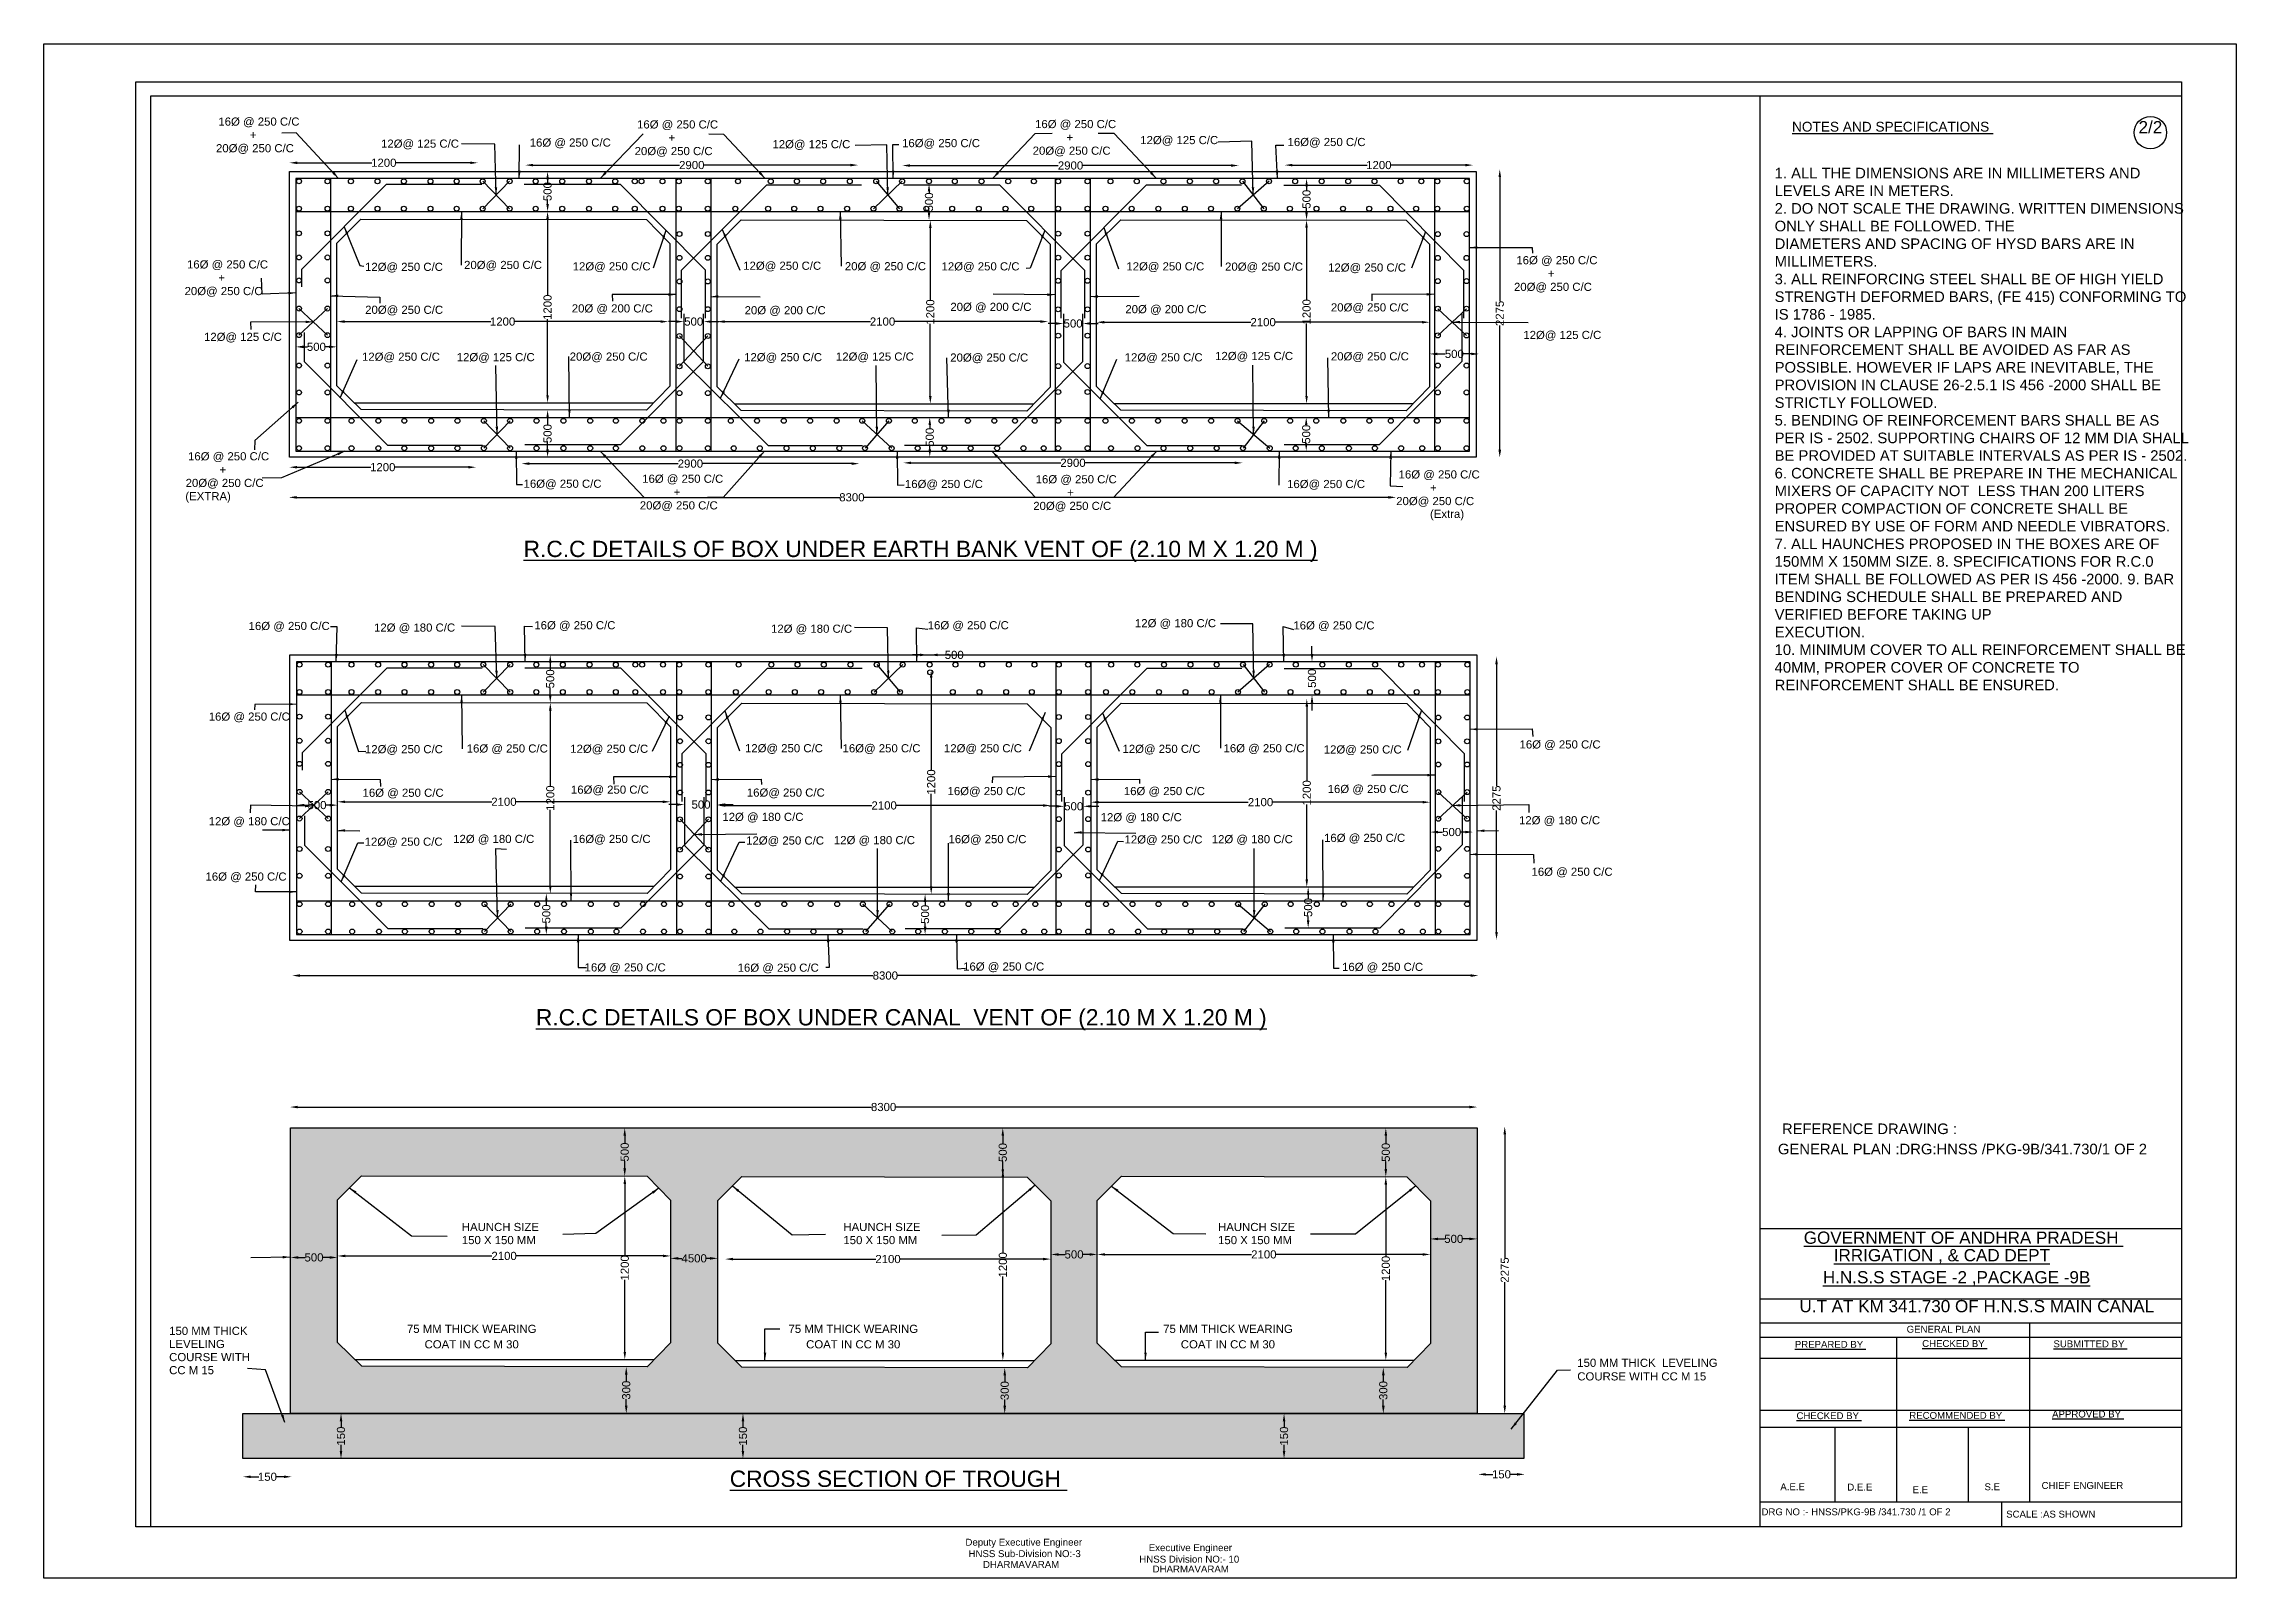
# Model space of a CAD drawing. Header units: millimetres. Extents: x 1099666 to 1368832, y 44489344 to 44677703.
import ezdxf

# ---------------------------------------------------------------- set-up
doc = ezdxf.new("R2010")
doc.units = ezdxf.units.MM
doc.header["$MEASUREMENT"] = 0
for name, color, linetype in [('DIMENSIONS', 7, 'Continuous'), ('DRAWING', 2, 'Continuous'), ('TEXT', 7, 'Continuous')]:
    doc.layers.add(name, color=color, linetype=linetype)
doc.styles.get("Standard").update_dxf_attribs({"font": 'arial.ttf', "height": 1000})
doc.dimstyles.get("Standard").update_dxf_attribs({"dimtxt": 1000, "dimasz": 950, "dimexe": 0.18, "dimexo": 0.0625, "dimgap": 0.09, "dimtad": 0, "dimdec": 0, "dimzin": 0, "dimdsep": 46, "dimtxsty": 'Standard', "dimcen": 0.09, "dimse1": 1, "dimse2": 1, "dimadec": 0, "dimazin": 0, "dimtfac": 1, "dimtdec": 0, "dimtofl": 0, "dimtmove": 0, "dimatfit": 3, "dimfxl": 1, "dimtolj": 1, "dimtzin": 0, "dimarcsym": 0})
pattern_1 = [(50, (0, 0), (3586.30091, -313.76067), [375, -4125]), (355, (0, 0), (-693.75667, 3760.96067), [300, -3300]), (100.4514, (299, -26), (2892.5469, 3447.1977), [318.70095, -3505.71056]), (46.1842, (0, 1000), (5336.20524, -827.59507), [562.5, -6187.5]), (96.6356, (444.7, 931), (4673.3135, 4870.58935), [478.05144, -5258.565]), (351.1842, (0, 1000), (4673.3097, 4870.593), [450, -4950]), (21, (500, 750), (2984.53526, -2013.09445), [375, -4125]), (326, (500, 750), (1216.57666, 3625.75023), [300, -3300]), (71.4514, (748.7, 582.2), (4201.11314, 1612.65248), [318.70095, -3505.71056]), (37.5, (0, 0), (60.799277, 1664.46927), [0, -3260, 0, -3350, 0, -3312.5]), (7.5, (0, 0), (1315.34769, 1972.05856), [0, -1910, 0, -3185, 0, -1262.5]), (327.5, (-1115, 0), (2669.11218, -112.77436), [0, -1250, 0, -3900, 0, -5175]), (317.5, (-1615, 0), (2915.93085, 500.52491), [0, -1625, 0, -2590, 0, -3675])]

msp = doc.modelspace()

# ---------------------------------------------------------------- texts
at = {"layer": 'DIMENSIONS', "color": 0}
for s, height, p in [('%%UNOTES AND SPECIFICATIONS ', 1200, (1314300.7, 44666932.6)), ('2/2', 1500, (1356848.4, 44666728.8))]:
    msp.add_text(s, height=height, dxfattribs=at).set_placement(p)
at = {"layer": 'DIMENSIONS', "color": 0, "insert": (1312169.9, 44662486), "char_height": 1300, "width": 50859.762, "attachment_point": 1}
msp.add_mtext('1. ALL THE DIMENSIONS ARE IN MILLIMETERS AND LEVELS ARE IN METERS. \\P2. DO NOT SCALE THE DRAWING. WRITTEN DIMENSIONS ONLY SHALL BE FOLLOWED. THE \\PDIAMETERS AND SPACING OF HYSD BARS ARE IN MILLIMETERS. \\P3. ALL REINFORCING STEEL SHALL BE OF HIGH YIELD STRENGTH DEFORMED BARS, (FE 415) CONFORMING TO IS 1786 - 1985. \\P4. JOINTS OR LAPPING OF BARS IN MAIN REINFORCEMENT SHALL BE AVOIDED AS FAR AS POSSIBLE. HOWEVER IF LAPS ARE INEVITABLE, THE PROVISION IN CLAUSE 26-2.5.1 IS 456 -2000 SHALL BE STRICTLY FOLLOWED. \\P5. BENDING OF REINFORCEMENT BARS SHALL BE AS PER IS - 2502. SUPPORTING CHAIRS OF 12 MM DIA SHALL BE PROVIDED AT SUITABLE INTERVALS AS PER IS - 2502. \\P6. CONCRETE SHALL BE PREPARE IN THE MECHANICAL MIXERS OF CAPACITY NOT  LESS THAN 200 LITERS PROPER COMPACTION OF CONCRETE SHALL BE ENSURED BY USE OF FORM AND NEEDLE VIBRATORS. \\P7. ALL HAUNCHES PROPOSED IN THE BOXES ARE OF 150MM X 150MM SIZE. 8. SPECIFICATIONS FOR R.C.0 ITEM SHALL BE FOLLOWED AS PER IS 456 -2000. 9. BAR BENDING SCHEDULE SHALL BE PREPARED AND VERIFIED BEFORE TAKING UP \\PEXECUTION. \\P10. MINIMUM COVER TO ALL REINFORCEMENT SHALL BE 40MM, PROPER COVER OF CONCRETE TO REINFORCEMENT SHALL BE ENSURED. ', dxfattribs=at)
at = {"layer": 'DIMENSIONS', "insert": (1190035.3, 44520456.5), "char_height": 1000, "attachment_point": 1}
msp.add_mtext('\\A1;', dxfattribs=at)
at = {"layer": 'TEXT', "color": 0}
for s, height, p in [('16Ø @ 250 C/C', 1000, (1121095.4, 44667660.6)), ('16Ø @ 250 C/C', 1000, (1172496.5, 44667311.5)), ('16Ø @ 250 C/C', 1000, (1221365.2, 44667358.1)), ('20Ø@ 250 C/C', 1000, (1120801.7, 44664390.7)), ('+', 1000, (1124955.1, 44666025.7)), ('12Ø@ 125 C/C ', 1000, (1141065.4, 44664951.9)), ('16Ø @ 250 C/C', 1000, (1159321.6, 44665084)), ('+', 1000, (1176356.3, 44665676.6)), ('12Ø@ 125 C/C ', 1000, (1189118.8, 44664882.4)), ('16Ø@ 250 C/C ', 1000, (1205036.7, 44665018.8)), ('+', 1000, (1225224.9, 44665723.2)), ('12Ø@ 125 C/C ', 1000, (1234281.6, 44665390)), ('16Ø@ 250 C/C ', 1000, (1252364.8, 44665153.4)), ('20Ø@ 250 C/C', 1000, (1172202.9, 44664041.7)), ('20Ø@ 250 C/C', 1000, (1221071.5, 44664088.3)), ('16Ø @ 250 C/C', 1000, (1117239.5, 44650125)), ('+', 1000, (1121099.2, 44648490.1)), ('12Ø@ 250 C/C ', 1000, (1139096.4, 44649826.8)), ('20Ø@ 250 C/C', 1000, (1151260.1, 44650057.8)), ('12Ø@ 250 C/C ', 1000, (1164594.2, 44649891.1)), ('12Ø@ 250 C/C ', 1000, (1185533.5, 44649964)), ('20Ø @ 250 C/C', 1000, (1198015.2, 44649904.6)), ('12Ø@ 250 C/C ', 1000, (1209884.4, 44649888.6)), ('12Ø@ 250 C/C ', 1000, (1232574.7, 44649888.6)), ('20Ø@ 250 C/C', 1000, (1244694.4, 44649855.1)), ('12Ø@ 250 C/C ', 1000, (1257341.2, 44649744.1)), ('16Ø @ 250 C/C', 1000, (1280458.5, 44650640.9)), ('+', 1000, (1284318.2, 44649006)), ('20Ø@ 250 C/C', 1000, (1116945.8, 44646855.2)), ('20Ø@ 250 C/C', 1000, (1280164.8, 44647371.1)), ('20Ø@ 250 C/C', 1000, (1139116.6, 44644556.3)), ('20Ø @ 200 C/C', 1000, (1164482.4, 44644726.6)), ('20Ø @ 200 C/C', 1000, (1185703.3, 44644499.9)), ('20Ø @ 200 C/C', 1000, (1210964.5, 44644915.2)), ('20Ø @ 200 C/C', 1000, (1232449.9, 44644631.9)), ('20Ø@ 250 C/C', 1000, (1257688.5, 44644851.7)), ('12Ø@ 125 C/C ', 1000, (1119327.5, 44641232.3)), ('12Ø@ 125 C/C ', 1000, (1281314.7, 44641466.3)), ('12Ø@ 250 C/C ', 1000, (1138727.4, 44638795.7)), ('12Ø@ 125 C/C ', 1000, (1150358.5, 44638741.1)), ('20Ø@ 250 C/C', 1000, (1164230.3, 44638810.2)), ('12Ø@ 250 C/C ', 1000, (1185644.8, 44638736.4)), ('12Ø@ 125 C/C ', 1000, (1196915.6, 44638810.2)), ('20Ø@ 250 C/C', 1000, (1210953.1, 44638693)), ('12Ø@ 250 C/C ', 1000, (1232370.7, 44638719.8)), ('12Ø@ 125 C/C ', 1000, (1243473.6, 44638882.8)), ('20Ø@ 250 C/C', 1000, (1257688.5, 44638841.7)), ('16Ø @ 250 C/C', 1000, (1117370, 44626568.8)), ('+', 1000, (1121229.8, 44624933.8)), ('16Ø @ 250 C/C', 1000, (1266001.3, 44624343.7)), ('(EXTRA)', 1000, (1117037.5, 44621674.8)), ('20Ø@ 250 C/C', 1000, (1117076.4, 44623298.9)), ('16Ø@ 250 C/C ', 1000, (1158566, 44623204.1)), ('16Ø @ 250 C/C', 1000, (1173129, 44623814.9)), ('+', 1000, (1176988.7, 44622180)), ('16Ø@ 250 C/C ', 1000, (1205387, 44623171.7)), ('16Ø @ 250 C/C', 1000, (1221438.2, 44623749.1)), ('+', 1000, (1225298, 44622114.2)), ('16Ø@ 250 C/C ', 1000, (1252307.9, 44623167.1)), ('+', 1000, (1269861, 44622708.8)), ('20Ø@ 250 C/C', 1000, (1172835.3, 44620545)), ('20Ø@ 250 C/C', 1000, (1221144.6, 44620479.3)), ('20Ø@ 250 C/C', 1000, (1265707.7, 44621073.8)), ('(Extra)', 1000, (1269853.6, 44619500.8)), ('%%UR.C.C DETAILS OF BOX UNDER EARTH BANK VENT OF (2.10 M X 1.20 M )', 2000, (1158567.1, 44614701.2)), ('16Ø @ 250 C/C', 1000, (1124807.2, 44605738.2)), ('12Ø @ 180 C/C', 1000, (1140206.6, 44605541.8)), ('16Ø @ 250 C/C', 1000, (1159887.1, 44605828)), ('12Ø @ 180 C/C', 1000, (1188944.9, 44605403.5)), ('16Ø @ 250 C/C', 1000, (1208185.2, 44605826.8)), ('12Ø @ 180 C/C', 1000, (1233628.9, 44606079.7)), ('16Ø @ 250 C/C', 1000, (1253083, 44605810)), ('16Ø @ 250 C/C', 1000, (1119912, 44594614.1)), ('12Ø@ 250 C/C ', 1000, (1139091.4, 44590613.9)), ('16Ø @ 250 C/C', 1000, (1151585.7, 44590701.7)), ('12Ø@ 250 C/C ', 1000, (1164297.3, 44590665.1)), ('12Ø@ 250 C/C ', 1000, (1185749.6, 44590731.6)), ('16Ø@ 250 C/C ', 1000, (1197729.7, 44590723.5)), ('12Ø@ 250 C/C ', 1000, (1210180, 44590724.6)), ('12Ø@ 250 C/C ', 1000, (1232099.5, 44590655.5)), ('16Ø @ 250 C/C', 1000, (1244505.4, 44590726.5)), ('12Ø@ 250 C/C ', 1000, (1256807.6, 44590580.4)), ('16Ø @ 250 C/C', 1000, (1280847.3, 44591197.2)), ('16Ø @ 250 C/C', 1000, (1138798.5, 44585266)), ('16Ø@ 250 C/C ', 1000, (1164381.5, 44585646.3)), ('16Ø@ 250 C/C ', 1000, (1185976.4, 44585284.3)), ('16Ø@ 250 C/C ', 1000, (1210619.8, 44585471.8)), ('16Ø @ 250 C/C', 1000, (1232264.2, 44585471.6)), ('16Ø @ 250 C/C', 1000, (1257289.9, 44585730)), ('12Ø @ 180 C/C', 1000, (1119903.6, 44581767.7)), ('12Ø @ 180 C/C', 1000, (1182972.8, 44582303.7)), ('12Ø @ 180 C/C', 1000, (1229419.5, 44582260.3)), ('12Ø @ 180 C/C', 1000, (1280780.4, 44581886)), ('12Ø@ 250 C/C ', 1000, (1139055, 44579259.5)), ('12Ø @ 180 C/C', 1000, (1149924.9, 44579594.9)), ('16Ø@ 250 C/C ', 1000, (1164593.5, 44579593.4)), ('12Ø@ 250 C/C ', 1000, (1185887.9, 44579400.2)), ('12Ø @ 180 C/C', 1000, (1196668.5, 44579451.5)), ('16Ø@ 250 C/C ', 1000, (1210734.9, 44579568.3)), ('12Ø@ 250 C/C ', 1000, (1232350.5, 44579534.3)), ('12Ø @ 180 C/C', 1000, (1243056.7, 44579566.8)), ('16Ø @ 250 C/C', 1000, (1256848, 44579724.5)), ('16Ø @ 250 C/C', 1000, (1282318.2, 44575568.9)), ('16Ø @ 250 C/C', 1000, (1119514.2, 44574975.2)), ('16Ø @ 250 C/C', 1000, (1166060.6, 44563825.5)), ('16Ø @ 250 C/C', 1000, (1184851.1, 44563790)), ('16Ø @ 250 C/C', 1000, (1212534.3, 44563929.7)), ('16Ø @ 250 C/C', 1000, (1259056.6, 44563885.6)), ('%%UR.C.C DETAILS OF BOX UNDER CANAL  VENT OF (2.10 M X 1.20 M )', 2000, (1160076.2, 44557198.6)), ('REFERENCE DRAWING :', 1300, (1313069.1, 44543859.9)), ('GENERAL PLAN :DRG:HNSS /PKG-9B/341.730/1 OF 2', 1300, (1312571.5, 44541373.5)), ('150 X 150 MM', 1000, (1150983.5, 44530349.4)), ('HAUNCH SIZE ', 1000, (1150983.5, 44531955.8)), ('150 X 150 MM', 1000, (1197830.3, 44530349.4)), ('HAUNCH SIZE ', 1000, (1197830.3, 44531955.8)), ('150 X 150 MM', 1000, (1243832.8, 44530349.4)), ('HAUNCH SIZE ', 1000, (1243832.8, 44531955.8)), ('%%UGOVERNMENT OF ANDHRA PRADESH ', 1500, (1315741.1, 44530392.1)), ('%%UIRRIGATION , & CAD DEPT', 1500, (1319427, 44528244.4)), ('%%UH.N.S.S STAGE -2 ,PACKAGE -9B', 1500, (1318090.4, 44525536.2)), ('U.T AT KM 341.730 OF H.N.S.S MAIN CANAL', 1500, (1315214.8, 44521990.5)), ('150 MM THICK ', 1000, (1115049.2, 44519197)), ('75 MM THICK WEARING ', 1000, (1144246.1, 44519446.8)), ('75 MM THICK WEARING ', 1000, (1191092.9, 44519446.8)), ('75 MM THICK WEARING ', 1000, (1237095.4, 44519446.8)), ('GENERAL PLAN', 844.456, (1328377.9, 44519481.3)), ('LEVELING', 1000, (1115049.2, 44517590.6)), ('COAT IN CC M 30', 1000, (1146410.1, 44517551)), ('COAT IN CC M 30', 1000, (1193256.9, 44517551)), ('COAT IN CC M 30', 1000, (1239259.4, 44517551)), ('%%UPREPARED BY ', 844.456, (1314647.8, 44517619.7)), ('%%UCHECKED BY ', 844.456, (1330281.8, 44517725.1)), ('%%USUBMITTED BY ', 844.456, (1346401.5, 44517684.6)), ('COURSE WITH', 1000, (1115049.2, 44515984.2)), ('CC M 15  ', 1000, (1115049.2, 44514377.8)), ('%%UCHECKED BY ', 844.456, (1314850.6, 44508862)), ('%%URECOMMENDED BY ', 844.456, (1328702.2, 44508902.4)), ('%%UAPPROVED BY ', 844.456, (1346239.5, 44509064.3)), ('%%UCROSS SECTION OF TROUGH ', 2000, (1183878.3, 44500549.5)), ('A.E.E ', 844.46, (1312867.3, 44500138.5)), ('D.E.E ', 844.46, (1321089.2, 44500098)), ('E.E ', 844.46, (1329108.5, 44499774.2)), ('S.E ', 844.46, (1337937.9, 44500138.5)), ('CHIEF ENGINEER ', 844.456, (1344944.7, 44500300.3)), ('DRG NO :- HNSS/PKG-9B /341.730 /1 OF 2', 844.456, (1310558.7, 44497062.7)), ('SCALE :AS SHOWN', 844.456, (1340596.9, 44496779.4)), ('Deputy Executive Engineer ', 850, (1212814.1, 44493330.8)), ('Executive Engineer ', 850, (1235319.1, 44492659.7)), ('HNSS Sub-Division NO:-3', 850, (1213190.2, 44491926.5)), ('DHARMAVARAM ', 850, (1214969.6, 44490598.1)), ('HNSS Division NO:- 10', 850, (1234159, 44491248.4)), ('DHARMAVARAM', 850, (1235794.2, 44490038.6))]:
    msp.add_text(s, height=height, dxfattribs=at).set_placement(p)
at = {"layer": 'TEXT', "color": 0, "insert": (1287937.6, 44516283.6), "char_height": 1000, "width": 18364.854, "attachment_point": 1}
msp.add_mtext('150 MM THICK  LEVELING COURSE WITH CC M 15  ', dxfattribs=at)

# ---------------------------------------------------------------- blocks, each defined once
blk = doc.blocks.new('*D54')
at = {"layer": 'Defpoints', "color": 0, "transparency": 16777216}
for p in [(1129838, 44663012), (1152960, 44663100), (1152960, 44663100)]:
    blk.add_point(p, dxfattribs=at)
at = {"layer": 'DIMENSIONS', "color": 0, "lineweight": -2, "transparency": 16777216}
for p, q in [((1130788, 44663100), (1139955, 44663100)), ((1152010, 44663100), (1142844, 44663100))]:
    blk.add_line(p, q, dxfattribs=at)
at = {"layer": 'DIMENSIONS', "color": 0, "transparency": 16777216}
for points in [[(1130788, 44663258), (1130788, 44662942), (1129838, 44663100)], [(1152010, 44663258), (1152010, 44662942), (1152960, 44663100)]]:
    blk.add_solid(points, dxfattribs=at)
at = {"layer": 'DIMENSIONS', "color": 0, "transparency": 16777216, "insert": (1141399, 44663100), "char_height": 1000, "attachment_point": 5}
blk.add_mtext('\\A1;1200', dxfattribs=at)
blk = doc.blocks.new('*D55')
at = {"layer": 'Defpoints', "color": 0, "transparency": 16777216}
for p in [(1158784, 44662867), (1199644, 44662819), (1199644, 44662778)]:
    blk.add_point(p, dxfattribs=at)
at = {"layer": 'DIMENSIONS', "color": 0, "lineweight": -2, "transparency": 16777216}
for p, q in [((1159734, 44662819), (1177714, 44662819)), ((1198694, 44662819), (1180714, 44662819))]:
    blk.add_line(p, q, dxfattribs=at)
at = {"layer": 'DIMENSIONS', "color": 0, "transparency": 16777216}
for points in [[(1159734, 44662977), (1159734, 44662660), (1158784, 44662819)], [(1198694, 44662977), (1198694, 44662660), (1199644, 44662819)]]:
    blk.add_solid(points, dxfattribs=at)
at = {"layer": 'DIMENSIONS', "color": 0, "transparency": 16777216, "insert": (1179214, 44662819), "char_height": 1000, "attachment_point": 5}
blk.add_mtext('\\A1;2900', dxfattribs=at)
blk = doc.blocks.new('*D56')
at = {"layer": 'Defpoints', "color": 0, "transparency": 16777216}
for p in [(1246375, 44662764), (1246375, 44662764), (1205068, 44662639)]:
    blk.add_point(p, dxfattribs=at)
at = {"layer": 'DIMENSIONS', "color": 0, "lineweight": -2, "transparency": 16777216}
for p, q in [((1206018, 44662764), (1224221, 44662764)), ((1245425, 44662764), (1227221, 44662764))]:
    blk.add_line(p, q, dxfattribs=at)
at = {"layer": 'DIMENSIONS', "color": 0, "transparency": 16777216}
for points in [[(1206018, 44662923), (1206018, 44662606), (1205068, 44662764)], [(1245425, 44662923), (1245425, 44662606), (1246375, 44662764)]]:
    blk.add_solid(points, dxfattribs=at)
at = {"layer": 'DIMENSIONS', "color": 0, "transparency": 16777216, "insert": (1225721, 44662764), "char_height": 1000, "attachment_point": 5}
blk.add_mtext('\\A1;2900', dxfattribs=at)
blk = doc.blocks.new('*D57')
at = {"layer": 'Defpoints', "color": 0, "transparency": 16777216}
for p in [(1275130, 44662818), (1275130, 44662795), (1252020, 44662637)]:
    blk.add_point(p, dxfattribs=at)
at = {"layer": 'DIMENSIONS', "color": 0, "lineweight": -2, "transparency": 16777216}
for p, q in [((1252970, 44662818), (1262130, 44662818)), ((1274180, 44662818), (1265019, 44662818))]:
    blk.add_line(p, q, dxfattribs=at)
at = {"layer": 'DIMENSIONS', "color": 0, "transparency": 16777216}
for points in [[(1252970, 44662976), (1252970, 44662659), (1252020, 44662818)], [(1274180, 44662976), (1274180, 44662659), (1275130, 44662818)]]:
    blk.add_solid(points, dxfattribs=at)
at = {"layer": 'DIMENSIONS', "color": 0, "transparency": 16777216, "insert": (1263575, 44662818), "char_height": 1000, "attachment_point": 5}
blk.add_mtext('\\A1;1200', dxfattribs=at)
blk = doc.blocks.new('*D58')
at = {"layer": 'Defpoints', "color": 0, "transparency": 16777216}
for p in [(1278134, 44662307), (1278306, 44626921), (1278421, 44626921)]:
    blk.add_point(p, dxfattribs=at)
at = {"layer": 'DIMENSIONS', "color": 0, "lineweight": -2, "transparency": 16777216}
for p, q in [((1278421, 44661357), (1278421, 44646119)), ((1278421, 44627871), (1278421, 44643108))]:
    blk.add_line(p, q, dxfattribs=at)
at = {"layer": 'DIMENSIONS', "color": 0, "transparency": 16777216}
for points in [[(1278263, 44661357), (1278580, 44661357), (1278421, 44662307)], [(1278263, 44627871), (1278580, 44627871), (1278421, 44626921)]]:
    blk.add_solid(points, dxfattribs=at)
at = {"layer": 'DIMENSIONS', "color": 0, "transparency": 16777216, "insert": (1278421, 44644614), "char_height": 1000, "attachment_point": 5, "rotation": 90}
blk.add_mtext('\\A1;2275', dxfattribs=at)
blk = doc.blocks.new('*D59')
at = {"layer": 'Defpoints', "color": 0, "transparency": 16777216}
for p in [(1254879, 44631851), (1254656, 44627709), (1254879, 44627709)]:
    blk.add_point(p, dxfattribs=at)
at = {"layer": 'DIMENSIONS', "color": 0, "lineweight": -2, "transparency": 16777216}
for p, q in [((1254656, 44630901), (1254656, 44630883)), ((1254656, 44628659), (1254656, 44628677))]:
    blk.add_line(p, q, dxfattribs=at)
at = {"layer": 'DIMENSIONS', "color": 0, "transparency": 16777216}
for points in [[(1254498, 44630901), (1254815, 44630901), (1254656, 44631851)], [(1254498, 44628659), (1254815, 44628659), (1254656, 44627709)]]:
    blk.add_solid(points, dxfattribs=at)
at = {"layer": 'DIMENSIONS', "color": 0, "transparency": 16777216, "insert": (1254656, 44629780), "char_height": 1000, "attachment_point": 5, "rotation": 90}
blk.add_mtext('\\A1;500', dxfattribs=at)
blk = doc.blocks.new('*D60')
at = {"layer": 'Defpoints', "color": 0, "transparency": 16777216}
for p in [(1254700, 44656073), (1254700, 44656073), (1254656, 44633538)]:
    blk.add_point(p, dxfattribs=at)
at = {"layer": 'DIMENSIONS', "color": 0, "lineweight": -2, "transparency": 16777216}
for p, q in [((1254700, 44655123), (1254700, 44646250)), ((1254700, 44634488), (1254700, 44643361))]:
    blk.add_line(p, q, dxfattribs=at)
at = {"layer": 'DIMENSIONS', "color": 0, "transparency": 16777216}
for points in [[(1254542, 44655123), (1254859, 44655123), (1254700, 44656073)], [(1254542, 44634488), (1254859, 44634488), (1254700, 44633538)]]:
    blk.add_solid(points, dxfattribs=at)
at = {"layer": 'DIMENSIONS', "color": 0, "transparency": 16777216, "insert": (1254700, 44644806), "char_height": 1000, "attachment_point": 5, "rotation": 90}
blk.add_mtext('\\A1;1200', dxfattribs=at)
blk = doc.blocks.new('*D61')
at = {"layer": 'Defpoints', "color": 0, "transparency": 16777216}
for p in [(1254700, 44661180), (1254700, 44661180), (1254700, 44656073)]:
    blk.add_point(p, dxfattribs=at)
at = {"layer": 'DIMENSIONS', "color": 0, "lineweight": -2, "transparency": 16777216}
for p, q in [((1254700, 44660230), (1254700, 44659729)), ((1254700, 44657023), (1254700, 44657523))]:
    blk.add_line(p, q, dxfattribs=at)
at = {"layer": 'DIMENSIONS', "color": 0, "transparency": 16777216}
for points in [[(1254542, 44660230), (1254859, 44660230), (1254700, 44661180)], [(1254542, 44657023), (1254859, 44657023), (1254700, 44656073)]]:
    blk.add_solid(points, dxfattribs=at)
at = {"layer": 'DIMENSIONS', "color": 0, "transparency": 16777216, "insert": (1254700, 44658626), "char_height": 1000, "attachment_point": 5, "rotation": 90}
blk.add_mtext('\\A1;500', dxfattribs=at)
blk = doc.blocks.new('*D62')
at = {"layer": 'Defpoints', "color": 0, "transparency": 16777216}
for p in [(1228918, 44643574), (1228918, 44643527), (1269811, 44643574)]:
    blk.add_point(p, dxfattribs=at)
at = {"layer": 'DIMENSIONS', "color": 0, "lineweight": -2, "transparency": 16777216}
for p, q in [((1229868, 44643527), (1247865, 44643527)), ((1268861, 44643527), (1250865, 44643527))]:
    blk.add_line(p, q, dxfattribs=at)
at = {"layer": 'DIMENSIONS', "color": 0, "transparency": 16777216}
for points in [[(1229868, 44643685), (1229868, 44643368), (1228918, 44643527)], [(1268861, 44643685), (1268861, 44643368), (1269811, 44643527)]]:
    blk.add_solid(points, dxfattribs=at)
at = {"layer": 'DIMENSIONS', "color": 0, "transparency": 16777216, "insert": (1249365, 44643527), "char_height": 1000, "attachment_point": 5}
blk.add_mtext('\\A1;2100', dxfattribs=at)
blk = doc.blocks.new('*D63')
at = {"layer": 'Defpoints', "color": 0, "transparency": 16777216}
for p in [(1224867, 44643368), (1224867, 44643368), (1227211, 44643368)]:
    blk.add_point(p, dxfattribs=at)
at = {"layer": 'DIMENSIONS', "color": 0, "lineweight": -2, "transparency": 16777216}
for p, q in [((1223917, 44643368), (1222967, 44643368)), ((1228161, 44643368), (1229111, 44643368))]:
    blk.add_line(p, q, dxfattribs=at)
at = {"layer": 'DIMENSIONS', "color": 0, "transparency": 16777216}
for points in [[(1223917, 44643527), (1223917, 44643210), (1224867, 44643368)], [(1228161, 44643527), (1228161, 44643210), (1227211, 44643368)]]:
    blk.add_solid(points, dxfattribs=at)
at = {"layer": 'DIMENSIONS', "color": 0, "transparency": 16777216, "insert": (1226039, 44643368), "char_height": 1000, "attachment_point": 5}
blk.add_mtext('\\A1;500', dxfattribs=at)
blk = doc.blocks.new('*D64')
at = {"layer": 'Defpoints', "color": 0, "transparency": 16777216}
for p in [(1205198, 44626263), (1205198, 44626041), (1246842, 44625957)]:
    blk.add_point(p, dxfattribs=at)
at = {"layer": 'DIMENSIONS', "color": 0, "lineweight": -2, "transparency": 16777216}
for p, q in [((1206148, 44626263), (1224520, 44626263)), ((1245892, 44626263), (1227520, 44626263))]:
    blk.add_line(p, q, dxfattribs=at)
at = {"layer": 'DIMENSIONS', "color": 0, "transparency": 16777216}
for points in [[(1206148, 44626421), (1206148, 44626104), (1205198, 44626263)], [(1245892, 44626421), (1245892, 44626104), (1246842, 44626263)]]:
    blk.add_solid(points, dxfattribs=at)
at = {"layer": 'DIMENSIONS', "color": 0, "transparency": 16777216, "insert": (1226020, 44626263), "char_height": 1000, "attachment_point": 5}
blk.add_mtext('\\A1;2900', dxfattribs=at)
blk = doc.blocks.new('*D65')
at = {"layer": 'Defpoints', "color": 0, "transparency": 16777216}
for p in [(1208438, 44631851), (1208438, 44631851), (1208438, 44626964)]:
    blk.add_point(p, dxfattribs=at)
at = {"layer": 'DIMENSIONS', "color": 0, "lineweight": -2, "transparency": 16777216}
for p, q in [((1208438, 44630901), (1208438, 44630510)), ((1208438, 44627914), (1208438, 44628304))]:
    blk.add_line(p, q, dxfattribs=at)
at = {"layer": 'DIMENSIONS', "color": 0, "transparency": 16777216}
for points in [[(1208280, 44630901), (1208596, 44630901), (1208438, 44631851)], [(1208280, 44627914), (1208596, 44627914), (1208438, 44626964)]]:
    blk.add_solid(points, dxfattribs=at)
at = {"layer": 'DIMENSIONS', "color": 0, "transparency": 16777216, "insert": (1208438, 44629407), "char_height": 1000, "attachment_point": 5, "rotation": 90}
blk.add_mtext('\\A1;500', dxfattribs=at)
blk = doc.blocks.new('*D66')
at = {"layer": 'Defpoints', "color": 0, "transparency": 16777216}
for p in [(1208482, 44656047), (1208506, 44656047), (1208438, 44633513)]:
    blk.add_point(p, dxfattribs=at)
at = {"layer": 'DIMENSIONS', "color": 0, "lineweight": -2, "transparency": 16777216}
for p, q in [((1208506, 44655097), (1208506, 44646225)), ((1208506, 44634463), (1208506, 44643336))]:
    blk.add_line(p, q, dxfattribs=at)
at = {"layer": 'DIMENSIONS', "color": 0, "transparency": 16777216}
for points in [[(1208347, 44655097), (1208664, 44655097), (1208506, 44656047)], [(1208347, 44634463), (1208664, 44634463), (1208506, 44633513)]]:
    blk.add_solid(points, dxfattribs=at)
at = {"layer": 'DIMENSIONS', "color": 0, "transparency": 16777216, "insert": (1208506, 44644780), "char_height": 1000, "attachment_point": 5, "rotation": 90}
blk.add_mtext('\\A1;1200', dxfattribs=at)
blk = doc.blocks.new('*D67')
at = {"layer": 'Defpoints', "color": 0, "transparency": 16777216}
for p in [(1208347, 44660528), (1208347, 44660528), (1208482, 44656047)]:
    blk.add_point(p, dxfattribs=at)
at = {"layer": 'DIMENSIONS', "color": 0, "lineweight": -2, "transparency": 16777216}
for p, q in [((1208347, 44659578), (1208347, 44659391)), ((1208347, 44656997), (1208347, 44657185))]:
    blk.add_line(p, q, dxfattribs=at)
at = {"layer": 'DIMENSIONS', "color": 0, "transparency": 16777216}
for points in [[(1208188, 44659578), (1208505, 44659578), (1208347, 44660528)], [(1208188, 44656997), (1208505, 44656997), (1208347, 44656047)]]:
    blk.add_solid(points, dxfattribs=at)
at = {"layer": 'DIMENSIONS', "color": 0, "transparency": 16777216, "insert": (1208347, 44658288), "char_height": 1000, "attachment_point": 5, "rotation": 90}
blk.add_mtext('\\A1;500', dxfattribs=at)
blk = doc.blocks.new('*D68')
at = {"layer": 'Defpoints', "color": 0, "transparency": 16777216}
for p in [(1182316, 44643605), (1182316, 44643368), (1222967, 44643368)]:
    blk.add_point(p, dxfattribs=at)
at = {"layer": 'DIMENSIONS', "color": 0, "lineweight": -2, "transparency": 16777216}
for p, q in [((1183266, 44643605), (1201141, 44643605)), ((1222017, 44643605), (1204141, 44643605))]:
    blk.add_line(p, q, dxfattribs=at)
at = {"layer": 'DIMENSIONS', "color": 0, "transparency": 16777216}
for points in [[(1183266, 44643763), (1183266, 44643446), (1182316, 44643605)], [(1222017, 44643763), (1222017, 44643446), (1222967, 44643605)]]:
    blk.add_solid(points, dxfattribs=at)
at = {"layer": 'DIMENSIONS', "color": 0, "transparency": 16777216, "insert": (1202641, 44643605), "char_height": 1000, "attachment_point": 5}
blk.add_mtext('\\A1;2100', dxfattribs=at)
blk = doc.blocks.new('*D69')
at = {"layer": 'Defpoints', "color": 0, "transparency": 16777216}
for p in [(1178247, 44643605), (1178247, 44643605), (1180666, 44643605)]:
    blk.add_point(p, dxfattribs=at)
at = {"layer": 'DIMENSIONS', "color": 0, "lineweight": -2, "transparency": 16777216}
for p, q in [((1177297, 44643605), (1176347, 44643605)), ((1181616, 44643605), (1182566, 44643605))]:
    blk.add_line(p, q, dxfattribs=at)
at = {"layer": 'DIMENSIONS', "color": 0, "transparency": 16777216}
for points in [[(1177297, 44643763), (1177297, 44643446), (1178247, 44643605)], [(1181616, 44643763), (1181616, 44643446), (1180666, 44643605)]]:
    blk.add_solid(points, dxfattribs=at)
at = {"layer": 'DIMENSIONS', "color": 0, "transparency": 16777216, "insert": (1179457, 44643605), "char_height": 1000, "attachment_point": 5}
blk.add_mtext('\\A1;500', dxfattribs=at)
blk = doc.blocks.new('*D70')
at = {"layer": 'Defpoints', "color": 0, "transparency": 16777216}
for p in [(1135637, 44643605), (1135637, 44643605), (1176347, 44643605)]:
    blk.add_point(p, dxfattribs=at)
at = {"layer": 'DIMENSIONS', "color": 0, "lineweight": -2, "transparency": 16777216}
for p, q in [((1136587, 44643605), (1154548, 44643605)), ((1175397, 44643605), (1157437, 44643605))]:
    blk.add_line(p, q, dxfattribs=at)
at = {"layer": 'DIMENSIONS', "color": 0, "transparency": 16777216}
for points in [[(1136587, 44643763), (1136587, 44643446), (1135637, 44643605)], [(1175397, 44643763), (1175397, 44643446), (1176347, 44643605)]]:
    blk.add_solid(points, dxfattribs=at)
at = {"layer": 'DIMENSIONS', "color": 0, "transparency": 16777216, "insert": (1155992, 44643605), "char_height": 1000, "attachment_point": 5}
blk.add_mtext('\\A1;1200', dxfattribs=at)
blk = doc.blocks.new('*D71')
at = {"layer": 'Defpoints', "color": 0, "transparency": 16777216}
for p in [(1161515, 44662027), (1161515, 44662027), (1161515, 44657112)]:
    blk.add_point(p, dxfattribs=at)
at = {"layer": 'DIMENSIONS', "color": 0, "lineweight": -2, "transparency": 16777216}
for p, q in [((1161515, 44661077), (1161515, 44660673)), ((1161515, 44658062), (1161515, 44658467))]:
    blk.add_line(p, q, dxfattribs=at)
at = {"layer": 'DIMENSIONS', "color": 0, "transparency": 16777216}
for points in [[(1161357, 44661077), (1161674, 44661077), (1161515, 44662027)], [(1161357, 44658062), (1161674, 44658062), (1161515, 44657112)]]:
    blk.add_solid(points, dxfattribs=at)
at = {"layer": 'DIMENSIONS', "color": 0, "transparency": 16777216, "insert": (1161515, 44659570), "char_height": 1000, "attachment_point": 5, "rotation": 90}
blk.add_mtext('\\A1;500', dxfattribs=at)
blk = doc.blocks.new('*D72')
at = {"layer": 'Defpoints', "color": 0, "transparency": 16777216}
for p in [(1161515, 44657112), (1161514, 44633616), (1161515, 44633616)]:
    blk.add_point(p, dxfattribs=at)
at = {"layer": 'DIMENSIONS', "color": 0, "lineweight": -2, "transparency": 16777216}
for p, q in [((1161514, 44656162), (1161514, 44646809)), ((1161514, 44634566), (1161514, 44643920))]:
    blk.add_line(p, q, dxfattribs=at)
at = {"layer": 'DIMENSIONS', "color": 0, "transparency": 16777216}
for points in [[(1161355, 44656162), (1161672, 44656162), (1161514, 44657112)], [(1161355, 44634566), (1161672, 44634566), (1161514, 44633616)]]:
    blk.add_solid(points, dxfattribs=at)
at = {"layer": 'DIMENSIONS', "color": 0, "transparency": 16777216, "insert": (1161514, 44645364), "char_height": 1000, "attachment_point": 5, "rotation": 90}
blk.add_mtext('\\A1;1200', dxfattribs=at)
blk = doc.blocks.new('*D73')
at = {"layer": 'Defpoints', "color": 0, "transparency": 16777216}
for p in [(1161514, 44632751), (1161514, 44626964), (1161514, 44626964)]:
    blk.add_point(p, dxfattribs=at)
at = {"layer": 'DIMENSIONS', "color": 0, "lineweight": -2, "transparency": 16777216}
for p, q in [((1161514, 44631801), (1161514, 44630960)), ((1161514, 44627914), (1161514, 44628754))]:
    blk.add_line(p, q, dxfattribs=at)
at = {"layer": 'DIMENSIONS', "color": 0, "transparency": 16777216}
for points in [[(1161355, 44631801), (1161672, 44631801), (1161514, 44632751)], [(1161355, 44627914), (1161672, 44627914), (1161514, 44626964)]]:
    blk.add_solid(points, dxfattribs=at)
at = {"layer": 'DIMENSIONS', "color": 0, "transparency": 16777216, "insert": (1161514, 44629857), "char_height": 1000, "attachment_point": 5, "rotation": 90}
blk.add_mtext('\\A1;500', dxfattribs=at)
blk = doc.blocks.new('*D74')
at = {"layer": 'Defpoints', "color": 0, "transparency": 16777216}
for p in [(1129807, 44626145), (1129807, 44625728), (1152738, 44626145)]:
    blk.add_point(p, dxfattribs=at)
at = {"layer": 'DIMENSIONS', "color": 0, "lineweight": -2, "transparency": 16777216}
for p, q in [((1130757, 44625728), (1139828, 44625728)), ((1151788, 44625728), (1142717, 44625728))]:
    blk.add_line(p, q, dxfattribs=at)
at = {"layer": 'DIMENSIONS', "color": 0, "transparency": 16777216}
for points in [[(1130757, 44625886), (1130757, 44625569), (1129807, 44625728)], [(1151788, 44625886), (1151788, 44625569), (1152738, 44625728)]]:
    blk.add_solid(points, dxfattribs=at)
at = {"layer": 'DIMENSIONS', "color": 0, "transparency": 16777216, "insert": (1141273, 44625728), "char_height": 1000, "attachment_point": 5}
blk.add_mtext('\\A1;1200', dxfattribs=at)
blk = doc.blocks.new('*D75')
at = {"layer": 'Defpoints', "color": 0, "transparency": 16777216}
for p in [(1158308, 44626145), (1199785, 44626166), (1199785, 44626006)]:
    blk.add_point(p, dxfattribs=at)
at = {"layer": 'DIMENSIONS', "color": 0, "lineweight": -2, "transparency": 16777216}
for p, q in [((1159258, 44626166), (1177547, 44626166)), ((1198835, 44626166), (1180547, 44626166))]:
    blk.add_line(p, q, dxfattribs=at)
at = {"layer": 'DIMENSIONS', "color": 0, "transparency": 16777216}
for points in [[(1159258, 44626324), (1159258, 44626008), (1158308, 44626166)], [(1198835, 44626324), (1198835, 44626008), (1199785, 44626166)]]:
    blk.add_solid(points, dxfattribs=at)
at = {"layer": 'DIMENSIONS', "color": 0, "transparency": 16777216, "insert": (1179047, 44626166), "char_height": 1000, "attachment_point": 5}
blk.add_mtext('\\A1;2900', dxfattribs=at)
blk = doc.blocks.new('*D76')
at = {"layer": 'Defpoints', "color": 0, "transparency": 16777216}
for p in [(1129745, 44622169), (1265708, 44622029), (1265708, 44621074)]:
    blk.add_point(p, dxfattribs=at)
at = {"layer": 'DIMENSIONS', "color": 0, "lineweight": -2, "transparency": 16777216}
for p, q in [((1130695, 44622029), (1197384, 44622029)), ((1264758, 44622029), (1200368, 44622029))]:
    blk.add_line(p, q, dxfattribs=at)
at = {"layer": 'DIMENSIONS', "color": 0, "transparency": 16777216}
for points in [[(1130695, 44622187), (1130695, 44621871), (1129745, 44622029)], [(1264758, 44622187), (1264758, 44621871), (1265708, 44622029)]]:
    blk.add_solid(points, dxfattribs=at)
at = {"layer": 'DIMENSIONS', "color": 0, "transparency": 16777216, "insert": (1198876, 44622029), "char_height": 1000, "attachment_point": 5}
blk.add_mtext('\\A1;8300', dxfattribs=at)
blk = doc.blocks.new('*D77')
at = {"layer": 'Defpoints', "color": 0, "transparency": 16777216}
for p in [(1269811, 44640279), (1269811, 44639632), (1275867, 44640279)]:
    blk.add_point(p, dxfattribs=at)
at = {"layer": 'DIMENSIONS', "color": 0, "lineweight": -2, "transparency": 16777216}
for p, q in [((1270761, 44639632), (1271736, 44639632)), ((1274917, 44639632), (1273942, 44639632))]:
    blk.add_line(p, q, dxfattribs=at)
at = {"layer": 'DIMENSIONS', "color": 0, "transparency": 16777216}
for points in [[(1270761, 44639790), (1270761, 44639474), (1269811, 44639632)], [(1274917, 44639790), (1274917, 44639474), (1275867, 44639632)]]:
    blk.add_solid(points, dxfattribs=at)
at = {"layer": 'DIMENSIONS', "color": 0, "transparency": 16777216, "insert": (1272839, 44639632), "char_height": 1000, "attachment_point": 5}
blk.add_mtext('\\A1;500', dxfattribs=at)
blk = doc.blocks.new('*D78')
at = {"layer": 'Defpoints', "color": 0, "transparency": 16777216}
for p in [(1130623, 44640504), (1130623, 44640504), (1135637, 44640504)]:
    blk.add_point(p, dxfattribs=at)
at = {"layer": 'DIMENSIONS', "color": 0, "lineweight": -2, "transparency": 16777216}
for p, q in [((1131573, 44640504), (1132027, 44640504)), ((1134687, 44640504), (1134233, 44640504))]:
    blk.add_line(p, q, dxfattribs=at)
at = {"layer": 'DIMENSIONS', "color": 0, "transparency": 16777216}
for points in [[(1131573, 44640662), (1131573, 44640345), (1130623, 44640504)], [(1134687, 44640662), (1134687, 44640345), (1135637, 44640504)]]:
    blk.add_solid(points, dxfattribs=at)
at = {"layer": 'DIMENSIONS', "color": 0, "transparency": 16777216, "insert": (1133130, 44640504), "char_height": 1000, "attachment_point": 5}
blk.add_mtext('\\A1;500', dxfattribs=at)
blk = doc.blocks.new('*D79')
at = {"layer": 'Defpoints', "color": 0, "transparency": 16777216}
for p in [(1135710, 44584243), (1130696, 44581141), (1135710, 44581141)]:
    blk.add_point(p, dxfattribs=at)
at = {"layer": 'DIMENSIONS', "color": 0, "lineweight": -2, "transparency": 16777216}
for p, q in [((1131646, 44584243), (1132100, 44584243)), ((1134760, 44584243), (1134306, 44584243))]:
    blk.add_line(p, q, dxfattribs=at)
at = {"layer": 'DIMENSIONS', "color": 0, "transparency": 16777216}
for points in [[(1131646, 44584401), (1131646, 44584085), (1130696, 44584243)], [(1134760, 44584401), (1134760, 44584085), (1135710, 44584243)]]:
    blk.add_solid(points, dxfattribs=at)
at = {"layer": 'DIMENSIONS', "color": 0, "transparency": 16777216, "insert": (1133203, 44584243), "char_height": 1000, "attachment_point": 5}
blk.add_mtext('\\A1;500', dxfattribs=at)
blk = doc.blocks.new('*D80')
at = {"layer": 'Defpoints', "color": 0, "transparency": 16777216}
for p in [(1135710, 44584243), (1176603, 44584653), (1176603, 44584243)]:
    blk.add_point(p, dxfattribs=at)
at = {"layer": 'DIMENSIONS', "color": 0, "lineweight": -2, "transparency": 16777216}
for p, q in [((1136660, 44584653), (1154656, 44584653)), ((1175653, 44584653), (1157656, 44584653))]:
    blk.add_line(p, q, dxfattribs=at)
at = {"layer": 'DIMENSIONS', "color": 0, "transparency": 16777216}
for points in [[(1136660, 44584811), (1136660, 44584494), (1135710, 44584653)], [(1175653, 44584811), (1175653, 44584494), (1176603, 44584653)]]:
    blk.add_solid(points, dxfattribs=at)
at = {"layer": 'DIMENSIONS', "color": 0, "transparency": 16777216, "insert": (1156156, 44584653), "char_height": 1000, "attachment_point": 5}
blk.add_mtext('\\A1;2100', dxfattribs=at)
blk = doc.blocks.new('*D81')
at = {"layer": 'Defpoints', "color": 0, "transparency": 16777216}
for p in [(1161617, 44573410), (1161358, 44568368), (1161617, 44568368)]:
    blk.add_point(p, dxfattribs=at)
at = {"layer": 'DIMENSIONS', "color": 0, "lineweight": -2, "transparency": 16777216}
for p, q in [((1161358, 44572460), (1161358, 44571992)), ((1161358, 44569318), (1161358, 44569786))]:
    blk.add_line(p, q, dxfattribs=at)
at = {"layer": 'DIMENSIONS', "color": 0, "transparency": 16777216}
for points in [[(1161199, 44572460), (1161516, 44572460), (1161358, 44573410)], [(1161199, 44569318), (1161516, 44569318), (1161358, 44568368)]]:
    blk.add_solid(points, dxfattribs=at)
at = {"layer": 'DIMENSIONS', "color": 0, "transparency": 16777216, "insert": (1161358, 44570889), "char_height": 1000, "attachment_point": 5, "rotation": 90}
blk.add_mtext('\\A1;500', dxfattribs=at)
blk = doc.blocks.new('*D82')
at = {"layer": 'Defpoints', "color": 0, "transparency": 16777216}
for p in [(1161851, 44602687), (1161839, 44596809), (1161839, 44596809)]:
    blk.add_point(p, dxfattribs=at)
at = {"layer": 'DIMENSIONS', "color": 0, "lineweight": -2, "transparency": 16777216}
for p, q in [((1161839, 44601737), (1161839, 44600851)), ((1161839, 44597759), (1161839, 44598645))]:
    blk.add_line(p, q, dxfattribs=at)
at = {"layer": 'DIMENSIONS', "color": 0, "transparency": 16777216}
for points in [[(1161681, 44601737), (1161998, 44601737), (1161839, 44602687)], [(1161681, 44597759), (1161998, 44597759), (1161839, 44596809)]]:
    blk.add_solid(points, dxfattribs=at)
at = {"layer": 'DIMENSIONS', "color": 0, "transparency": 16777216, "insert": (1161839, 44599748), "char_height": 1000, "attachment_point": 5, "rotation": 90}
blk.add_mtext('\\A1;500', dxfattribs=at)
blk = doc.blocks.new('*D83')
at = {"layer": 'Defpoints', "color": 0, "transparency": 16777216}
for p in [(1161839, 44596809), (1161793, 44573409), (1161848, 44573409)]:
    blk.add_point(p, dxfattribs=at)
at = {"layer": 'DIMENSIONS', "color": 0, "lineweight": -2, "transparency": 16777216}
for p, q in [((1161848, 44595859), (1161848, 44586554)), ((1161848, 44574359), (1161848, 44583665))]:
    blk.add_line(p, q, dxfattribs=at)
at = {"layer": 'DIMENSIONS', "color": 0, "transparency": 16777216}
for points in [[(1161690, 44595859), (1162006, 44595859), (1161848, 44596809)], [(1161690, 44574359), (1162006, 44574359), (1161848, 44573409)]]:
    blk.add_solid(points, dxfattribs=at)
at = {"layer": 'DIMENSIONS', "color": 0, "transparency": 16777216, "insert": (1161848, 44585109), "char_height": 1000, "attachment_point": 5, "rotation": 90}
blk.add_mtext('\\A1;1200', dxfattribs=at)
blk = doc.blocks.new('*D84')
at = {"layer": 'Defpoints', "color": 0, "transparency": 16777216}
for p in [(1208366, 44573307), (1207861, 44568368), (1208366, 44568368)]:
    blk.add_point(p, dxfattribs=at)
at = {"layer": 'DIMENSIONS', "color": 0, "lineweight": -2, "transparency": 16777216}
for p, q in [((1207861, 44572357), (1207861, 44571941)), ((1207861, 44569318), (1207861, 44569734))]:
    blk.add_line(p, q, dxfattribs=at)
at = {"layer": 'DIMENSIONS', "color": 0, "transparency": 16777216}
for points in [[(1207703, 44572357), (1208019, 44572357), (1207861, 44573307)], [(1207703, 44569318), (1208019, 44569318), (1207861, 44568368)]]:
    blk.add_solid(points, dxfattribs=at)
at = {"layer": 'DIMENSIONS', "color": 0, "transparency": 16777216, "insert": (1207861, 44570837), "char_height": 1000, "attachment_point": 5, "rotation": 90}
blk.add_mtext('\\A1;500', dxfattribs=at)
blk = doc.blocks.new('*D85')
at = {"layer": 'Defpoints', "color": 0, "transparency": 16777216}
for p in [(1208498, 44600857), (1208613, 44600857), (1208366, 44573307)]:
    blk.add_point(p, dxfattribs=at)
at = {"layer": 'DIMENSIONS', "color": 0, "lineweight": -2, "transparency": 16777216}
for p, q in [((1208613, 44599907), (1208613, 44588526)), ((1208613, 44574257), (1208613, 44585637))]:
    blk.add_line(p, q, dxfattribs=at)
at = {"layer": 'DIMENSIONS', "color": 0, "transparency": 16777216}
for points in [[(1208455, 44599907), (1208772, 44599907), (1208613, 44600857)], [(1208455, 44574257), (1208772, 44574257), (1208613, 44573307)]]:
    blk.add_solid(points, dxfattribs=at)
at = {"layer": 'DIMENSIONS', "color": 0, "transparency": 16777216, "insert": (1208613, 44587082), "char_height": 1000, "attachment_point": 5, "rotation": 90}
blk.add_mtext('\\A1;1200', dxfattribs=at)
blk = doc.blocks.new('*D86')
at = {"layer": 'Defpoints', "color": 0, "transparency": 16777216}
for p in [(1178320, 44585229), (1178320, 44584310), (1182388, 44584200)]:
    blk.add_point(p, dxfattribs=at)
at = {"layer": 'DIMENSIONS', "color": 0, "lineweight": -2, "transparency": 16777216}
for p, q in [((1177370, 44584310), (1176420, 44584310)), ((1183338, 44584310), (1184288, 44584310))]:
    blk.add_line(p, q, dxfattribs=at)
at = {"layer": 'DIMENSIONS', "color": 0, "transparency": 16777216}
for points in [[(1177370, 44584468), (1177370, 44584151), (1178320, 44584310)], [(1183338, 44584468), (1183338, 44584151), (1182388, 44584310)]]:
    blk.add_solid(points, dxfattribs=at)
at = {"layer": 'DIMENSIONS', "color": 0, "transparency": 16777216, "insert": (1180354, 44584310), "char_height": 1000, "attachment_point": 5}
blk.add_mtext('\\A1;500', dxfattribs=at)
blk = doc.blocks.new('*D87')
at = {"layer": 'Defpoints', "color": 0, "transparency": 16777216}
for p in [(1182388, 44584200), (1223281, 44584200), (1223281, 44584200)]:
    blk.add_point(p, dxfattribs=at)
at = {"layer": 'DIMENSIONS', "color": 0, "lineweight": -2, "transparency": 16777216}
for p, q in [((1183338, 44584200), (1201335, 44584200)), ((1222331, 44584200), (1204335, 44584200))]:
    blk.add_line(p, q, dxfattribs=at)
at = {"layer": 'DIMENSIONS', "color": 0, "transparency": 16777216}
for points in [[(1183338, 44584359), (1183338, 44584042), (1182388, 44584200)], [(1222331, 44584359), (1222331, 44584042), (1223281, 44584200)]]:
    blk.add_solid(points, dxfattribs=at)
at = {"layer": 'DIMENSIONS', "color": 0, "transparency": 16777216, "insert": (1202835, 44584200), "char_height": 1000, "attachment_point": 5}
blk.add_mtext('\\A1;2100', dxfattribs=at)
blk = doc.blocks.new('*D88')
at = {"layer": 'Defpoints', "color": 0, "transparency": 16777216}
for p in [(1208437, 44602687), (1208437, 44601792), (1208201, 44597772)]:
    blk.add_point(p, dxfattribs=at)
at = {"layer": 'DIMENSIONS', "color": 0, "lineweight": -2, "transparency": 16777216}
for p, q in [((1207251, 44602687), (1206301, 44602687)), ((1209387, 44602687), (1210337, 44602687))]:
    blk.add_line(p, q, dxfattribs=at)
at = {"layer": 'DIMENSIONS', "color": 0, "transparency": 16777216}
for points in [[(1207251, 44602845), (1207251, 44602528), (1208201, 44602687)], [(1209387, 44602845), (1209387, 44602528), (1208437, 44602687)]]:
    blk.add_solid(points, dxfattribs=at)
at = {"layer": 'DIMENSIONS', "color": 0, "transparency": 16777216, "insert": (1211440, 44602687), "char_height": 1000, "attachment_point": 5}
blk.add_mtext('\\A1;500', dxfattribs=at)
blk = doc.blocks.new('*D89')
at = {"layer": 'Defpoints', "color": 0, "transparency": 16777216}
for p in [(1255008, 44601839), (1255366, 44601839), (1255008, 44597772)]:
    blk.add_point(p, dxfattribs=at)
at = {"layer": 'DIMENSIONS', "color": 0, "lineweight": -2, "transparency": 16777216}
for p, q in [((1255366, 44602789), (1255366, 44603739)), ((1255366, 44596822), (1255366, 44595872))]:
    blk.add_line(p, q, dxfattribs=at)
at = {"layer": 'DIMENSIONS', "color": 0, "transparency": 16777216}
for points in [[(1255208, 44602789), (1255524, 44602789), (1255366, 44601839)], [(1255208, 44596822), (1255524, 44596822), (1255366, 44597772)]]:
    blk.add_solid(points, dxfattribs=at)
at = {"layer": 'DIMENSIONS', "color": 0, "transparency": 16777216, "insert": (1255366, 44599805), "char_height": 1000, "attachment_point": 5, "rotation": 90}
blk.add_mtext('\\A1;500', dxfattribs=at)
blk = doc.blocks.new('*D90')
at = {"layer": 'Defpoints', "color": 0, "transparency": 16777216}
for p in [(1224939, 44584332), (1227284, 44584332), (1227284, 44584099)]:
    blk.add_point(p, dxfattribs=at)
at = {"layer": 'DIMENSIONS', "color": 0, "lineweight": -2, "transparency": 16777216}
for p, q in [((1223989, 44584099), (1223039, 44584099)), ((1228234, 44584099), (1229184, 44584099))]:
    blk.add_line(p, q, dxfattribs=at)
at = {"layer": 'DIMENSIONS', "color": 0, "transparency": 16777216}
for points in [[(1223989, 44584258), (1223989, 44583941), (1224939, 44584099)], [(1228234, 44584258), (1228234, 44583941), (1227284, 44584099)]]:
    blk.add_solid(points, dxfattribs=at)
at = {"layer": 'DIMENSIONS', "color": 0, "transparency": 16777216, "insert": (1226111, 44584099), "char_height": 1000, "attachment_point": 5}
blk.add_mtext('\\A1;500', dxfattribs=at)
blk = doc.blocks.new('*D91')
at = {"layer": 'Defpoints', "color": 0, "transparency": 16777216}
for p in [(1228213, 44583944), (1269884, 44584603), (1269884, 44583944)]:
    blk.add_point(p, dxfattribs=at)
at = {"layer": 'DIMENSIONS', "color": 0, "lineweight": -2, "transparency": 16777216}
for p, q in [((1229163, 44584603), (1247548, 44584603)), ((1268934, 44584603), (1250549, 44584603))]:
    blk.add_line(p, q, dxfattribs=at)
at = {"layer": 'DIMENSIONS', "color": 0, "transparency": 16777216}
for points in [[(1229163, 44584762), (1229163, 44584445), (1228213, 44584603)], [(1268934, 44584762), (1268934, 44584445), (1269884, 44584603)]]:
    blk.add_solid(points, dxfattribs=at)
at = {"layer": 'DIMENSIONS', "color": 0, "transparency": 16777216, "insert": (1249049, 44584603), "char_height": 1000, "attachment_point": 5}
blk.add_mtext('\\A1;2100', dxfattribs=at)
blk = doc.blocks.new('*D92')
at = {"layer": 'Defpoints', "color": 0, "transparency": 16777216}
for p in [(1254727, 44597297), (1255287, 44597297), (1254895, 44574198)]:
    blk.add_point(p, dxfattribs=at)
at = {"layer": 'DIMENSIONS', "color": 0, "lineweight": -2, "transparency": 16777216}
for p, q in [((1254727, 44596347), (1254727, 44587192)), ((1254727, 44575148), (1254727, 44584303))]:
    blk.add_line(p, q, dxfattribs=at)
at = {"layer": 'DIMENSIONS', "color": 0, "transparency": 16777216}
for points in [[(1254569, 44596347), (1254885, 44596347), (1254727, 44597297)], [(1254569, 44575148), (1254885, 44575148), (1254727, 44574198)]]:
    blk.add_solid(points, dxfattribs=at)
at = {"layer": 'DIMENSIONS', "color": 0, "transparency": 16777216, "insert": (1254727, 44585747), "char_height": 1000, "attachment_point": 5, "rotation": 90}
blk.add_mtext('\\A1;1200', dxfattribs=at)
blk = doc.blocks.new('*D93')
at = {"layer": 'Defpoints', "color": 0, "transparency": 16777216}
for p in [(1254895, 44574198), (1254895, 44569152), (1254895, 44569152)]:
    blk.add_point(p, dxfattribs=at)
at = {"layer": 'DIMENSIONS', "color": 0, "lineweight": -2, "transparency": 16777216}
for p, q in [((1254895, 44573248), (1254895, 44572778)), ((1254895, 44570102), (1254895, 44570572))]:
    blk.add_line(p, q, dxfattribs=at)
at = {"layer": 'DIMENSIONS', "color": 0, "transparency": 16777216}
for points in [[(1254737, 44573248), (1255053, 44573248), (1254895, 44574198)], [(1254737, 44570102), (1255053, 44570102), (1254895, 44569152)]]:
    blk.add_solid(points, dxfattribs=at)
at = {"layer": 'DIMENSIONS', "color": 0, "transparency": 16777216, "insert": (1254895, 44571675), "char_height": 1000, "attachment_point": 5, "rotation": 90}
blk.add_mtext('\\A1;500', dxfattribs=at)
blk = doc.blocks.new('*D94')
at = {"layer": 'Defpoints', "color": 0, "transparency": 16777216}
for p in [(1269884, 44581075), (1275137, 44581168), (1275137, 44580937)]:
    blk.add_point(p, dxfattribs=at)
at = {"layer": 'DIMENSIONS', "color": 0, "lineweight": -2, "transparency": 16777216}
for p, q in [((1270834, 44580937), (1271408, 44580937)), ((1274187, 44580937), (1273614, 44580937))]:
    blk.add_line(p, q, dxfattribs=at)
at = {"layer": 'DIMENSIONS', "color": 0, "transparency": 16777216}
for points in [[(1270834, 44581095), (1270834, 44580778), (1269884, 44580937)], [(1274187, 44581095), (1274187, 44580778), (1275137, 44580937)]]:
    blk.add_solid(points, dxfattribs=at)
at = {"layer": 'DIMENSIONS', "color": 0, "transparency": 16777216, "insert": (1272511, 44580937), "char_height": 1000, "attachment_point": 5}
blk.add_mtext('\\A1;500', dxfattribs=at)
blk = doc.blocks.new('*D95')
at = {"layer": 'Defpoints', "color": 0, "transparency": 16777216}
for p in [(1129941, 44528825), (1129941, 44528712), (1135727, 44528825)]:
    blk.add_point(p, dxfattribs=at)
at = {"layer": 'DIMENSIONS', "color": 0, "lineweight": -2, "transparency": 16777216}
for p, q in [((1130891, 44528712), (1131731, 44528712)), ((1134777, 44528712), (1133937, 44528712))]:
    blk.add_line(p, q, dxfattribs=at)
at = {"layer": 'DIMENSIONS', "color": 0, "transparency": 16777216}
for points in [[(1130891, 44528870), (1130891, 44528553), (1129941, 44528712)], [(1134777, 44528870), (1134777, 44528553), (1135727, 44528712)]]:
    blk.add_solid(points, dxfattribs=at)
at = {"layer": 'DIMENSIONS', "color": 0, "transparency": 16777216, "insert": (1132834, 44528712), "char_height": 1000, "attachment_point": 5}
blk.add_mtext('\\A1;500', dxfattribs=at)
blk = doc.blocks.new('*D96')
at = {"layer": 'Defpoints', "color": 0, "transparency": 16777216}
for p in [(1135727, 44528825), (1176620, 44528898), (1176620, 44528825)]:
    blk.add_point(p, dxfattribs=at)
at = {"layer": 'DIMENSIONS', "color": 0, "lineweight": -2, "transparency": 16777216}
for p, q in [((1136677, 44528898), (1154673, 44528898)), ((1175670, 44528898), (1157673, 44528898))]:
    blk.add_line(p, q, dxfattribs=at)
at = {"layer": 'DIMENSIONS', "color": 0, "transparency": 16777216}
for points in [[(1136677, 44529057), (1136677, 44528740), (1135727, 44528898)], [(1175670, 44529057), (1175670, 44528740), (1176620, 44528898)]]:
    blk.add_solid(points, dxfattribs=at)
at = {"layer": 'DIMENSIONS', "color": 0, "transparency": 16777216, "insert": (1156173, 44528898), "char_height": 1000, "attachment_point": 5}
blk.add_mtext('\\A1;2100', dxfattribs=at)
blk = doc.blocks.new('*D97')
at = {"layer": 'Defpoints', "color": 0, "transparency": 16777216}
for p in [(1170995, 44538689), (1170995, 44516173), (1170995, 44516173)]:
    blk.add_point(p, dxfattribs=at)
at = {"layer": 'DIMENSIONS', "color": 0, "lineweight": -2, "transparency": 16777216}
for p, q in [((1170995, 44537739), (1170995, 44528875)), ((1170995, 44517123), (1170995, 44525986))]:
    blk.add_line(p, q, dxfattribs=at)
at = {"layer": 'DIMENSIONS', "color": 0, "transparency": 16777216}
for points in [[(1170837, 44537739), (1171154, 44537739), (1170995, 44538689)], [(1170837, 44517123), (1171154, 44517123), (1170995, 44516173)]]:
    blk.add_solid(points, dxfattribs=at)
at = {"layer": 'DIMENSIONS', "color": 0, "transparency": 16777216, "insert": (1170995, 44527431), "char_height": 1000, "attachment_point": 5, "rotation": 90}
blk.add_mtext('\\A1;1200', dxfattribs=at)
blk = doc.blocks.new('*D98')
at = {"layer": 'Defpoints', "color": 0, "transparency": 16777216}
for p in [(1170994, 44515289), (1170994, 44509549), (1171174, 44509549)]:
    blk.add_point(p, dxfattribs=at)
at = {"layer": 'DIMENSIONS', "color": 0, "lineweight": -2, "transparency": 16777216}
for p, q in [((1171174, 44514339), (1171174, 44513521)), ((1171174, 44510499), (1171174, 44511316))]:
    blk.add_line(p, q, dxfattribs=at)
at = {"layer": 'DIMENSIONS', "color": 0, "transparency": 16777216}
for points in [[(1171016, 44514339), (1171332, 44514339), (1171174, 44515289)], [(1171016, 44510499), (1171332, 44510499), (1171174, 44509549)]]:
    blk.add_solid(points, dxfattribs=at)
at = {"layer": 'DIMENSIONS', "color": 0, "transparency": 16777216, "insert": (1171174, 44512419), "char_height": 1000, "attachment_point": 5, "rotation": 90}
blk.add_mtext('\\A1;300', dxfattribs=at)
blk = doc.blocks.new('*D99')
at = {"layer": 'Defpoints', "color": 0, "transparency": 16777216}
for p in [(1136152, 44509549), (1136152, 44504012), (1136152, 44504012)]:
    blk.add_point(p, dxfattribs=at)
at = {"layer": 'DIMENSIONS', "color": 0, "lineweight": -2, "transparency": 16777216}
for p, q in [((1136152, 44508599), (1136152, 44507836)), ((1136152, 44504962), (1136152, 44505724))]:
    blk.add_line(p, q, dxfattribs=at)
at = {"layer": 'DIMENSIONS', "color": 0, "transparency": 16777216}
for points in [[(1135993, 44508599), (1136310, 44508599), (1136152, 44509549)], [(1135993, 44504962), (1136310, 44504962), (1136152, 44504012)]]:
    blk.add_solid(points, dxfattribs=at)
at = {"layer": 'DIMENSIONS', "color": 0, "transparency": 16777216, "insert": (1136152, 44506780), "char_height": 1000, "attachment_point": 5, "rotation": 90}
blk.add_mtext('\\A1;150', dxfattribs=at)
blk = doc.blocks.new('*D100')
at = {"layer": 'Defpoints', "color": 0, "transparency": 16777216}
for p in [(1124128, 44501789), (1124128, 44501789), (1130110, 44501847)]:
    blk.add_point(p, dxfattribs=at)
at = {"layer": 'DIMENSIONS', "color": 0, "lineweight": -2, "transparency": 16777216}
for p, q in [((1125078, 44501789), (1126063, 44501789)), ((1129160, 44501789), (1128175, 44501789))]:
    blk.add_line(p, q, dxfattribs=at)
at = {"layer": 'DIMENSIONS', "color": 0, "transparency": 16777216}
for points in [[(1125078, 44501947), (1125078, 44501630), (1124128, 44501789)], [(1129160, 44501947), (1129160, 44501630), (1130110, 44501789)]]:
    blk.add_solid(points, dxfattribs=at)
at = {"layer": 'DIMENSIONS', "color": 0, "transparency": 16777216, "insert": (1127119, 44501789), "char_height": 1000, "attachment_point": 5}
blk.add_mtext('\\A1;150', dxfattribs=at)
blk = doc.blocks.new('*D101')
at = {"layer": 'Defpoints', "color": 0, "transparency": 16777216}
for p in [(1185502, 44509549), (1185502, 44504012), (1185502, 44504012)]:
    blk.add_point(p, dxfattribs=at)
at = {"layer": 'DIMENSIONS', "color": 0, "lineweight": -2, "transparency": 16777216}
for p, q in [((1185502, 44508599), (1185502, 44507836)), ((1185502, 44504962), (1185502, 44505724))]:
    blk.add_line(p, q, dxfattribs=at)
at = {"layer": 'DIMENSIONS', "color": 0, "transparency": 16777216}
for points in [[(1185343, 44508599), (1185660, 44508599), (1185502, 44509549)], [(1185343, 44504962), (1185660, 44504962), (1185502, 44504012)]]:
    blk.add_solid(points, dxfattribs=at)
at = {"layer": 'DIMENSIONS', "color": 0, "transparency": 16777216, "insert": (1185502, 44506780), "char_height": 1000, "attachment_point": 5, "rotation": 90}
blk.add_mtext('\\A1;150', dxfattribs=at)
blk = doc.blocks.new('*D102')
at = {"layer": 'Defpoints', "color": 0, "transparency": 16777216}
for p in [(1217640, 44515186), (1217651, 44515186), (1217640, 44509549)]:
    blk.add_point(p, dxfattribs=at)
at = {"layer": 'DIMENSIONS', "color": 0, "lineweight": -2, "transparency": 16777216}
for p, q in [((1217640, 44514236), (1217640, 44513470)), ((1217640, 44510499), (1217640, 44511265))]:
    blk.add_line(p, q, dxfattribs=at)
at = {"layer": 'DIMENSIONS', "color": 0, "transparency": 16777216}
for points in [[(1217482, 44514236), (1217798, 44514236), (1217640, 44515186)], [(1217482, 44510499), (1217798, 44510499), (1217640, 44509549)]]:
    blk.add_solid(points, dxfattribs=at)
at = {"layer": 'DIMENSIONS', "color": 0, "transparency": 16777216, "insert": (1217640, 44512367), "char_height": 1000, "attachment_point": 5, "rotation": 90}
blk.add_mtext('\\A1;300', dxfattribs=at)
blk = doc.blocks.new('*D103')
at = {"layer": 'Defpoints', "color": 0, "transparency": 16777216}
for p in [(1251822, 44509549), (1251822, 44504012), (1251937, 44504012)]:
    blk.add_point(p, dxfattribs=at)
at = {"layer": 'DIMENSIONS', "color": 0, "lineweight": -2, "transparency": 16777216}
for p, q in [((1251937, 44508599), (1251937, 44507836)), ((1251937, 44504962), (1251937, 44505724))]:
    blk.add_line(p, q, dxfattribs=at)
at = {"layer": 'DIMENSIONS', "color": 0, "transparency": 16777216}
for points in [[(1251778, 44508599), (1252095, 44508599), (1251937, 44509549)], [(1251778, 44504962), (1252095, 44504962), (1251937, 44504012)]]:
    blk.add_solid(points, dxfattribs=at)
at = {"layer": 'DIMENSIONS', "color": 0, "transparency": 16777216, "insert": (1251937, 44506780), "char_height": 1000, "attachment_point": 5, "rotation": 90}
blk.add_mtext('\\A1;150', dxfattribs=at)
blk = doc.blocks.new('*D104')
at = {"layer": 'Defpoints', "color": 0, "transparency": 16777216}
for p in [(1264123, 44515211), (1264458, 44515211), (1264447, 44509549)]:
    blk.add_point(p, dxfattribs=at)
at = {"layer": 'DIMENSIONS', "color": 0, "lineweight": -2, "transparency": 16777216}
for p, q in [((1264123, 44514261), (1264123, 44513482)), ((1264123, 44510499), (1264123, 44511277))]:
    blk.add_line(p, q, dxfattribs=at)
at = {"layer": 'DIMENSIONS', "color": 0, "transparency": 16777216}
for points in [[(1263965, 44514261), (1264282, 44514261), (1264123, 44515211)], [(1263965, 44510499), (1264282, 44510499), (1264123, 44509549)]]:
    blk.add_solid(points, dxfattribs=at)
at = {"layer": 'DIMENSIONS', "color": 0, "transparency": 16777216, "insert": (1264123, 44512380), "char_height": 1000, "attachment_point": 5, "rotation": 90}
blk.add_mtext('\\A1;300', dxfattribs=at)
blk = doc.blocks.new('*D105')
at = {"layer": 'Defpoints', "color": 0, "transparency": 16777216}
for p in [(1275755, 44501907), (1281502, 44502086), (1281502, 44501966)]:
    blk.add_point(p, dxfattribs=at)
at = {"layer": 'DIMENSIONS', "color": 0, "lineweight": -2, "transparency": 16777216}
for p, q in [((1276705, 44502086), (1277573, 44502086)), ((1280552, 44502086), (1279685, 44502086))]:
    blk.add_line(p, q, dxfattribs=at)
at = {"layer": 'DIMENSIONS', "color": 0, "transparency": 16777216}
for points in [[(1276705, 44502244), (1276705, 44501927), (1275755, 44502086)], [(1280552, 44502244), (1280552, 44501927), (1281502, 44502086)]]:
    blk.add_solid(points, dxfattribs=at)
at = {"layer": 'DIMENSIONS', "color": 0, "transparency": 16777216, "insert": (1278629, 44502086), "char_height": 1000, "attachment_point": 5}
blk.add_mtext('\\A1;150', dxfattribs=at)
blk = doc.blocks.new('*D106')
at = {"layer": 'Defpoints', "color": 0, "transparency": 16777216}
for p in [(1279032, 44544799), (1279054, 44544799), (1279183, 44509549)]:
    blk.add_point(p, dxfattribs=at)
at = {"layer": 'DIMENSIONS', "color": 0, "lineweight": -2, "transparency": 16777216}
for p, q in [((1279032, 44543849), (1279032, 44528680)), ((1279032, 44510499), (1279032, 44525668))]:
    blk.add_line(p, q, dxfattribs=at)
at = {"layer": 'DIMENSIONS', "color": 0, "transparency": 16777216}
for points in [[(1278874, 44543849), (1279191, 44543849), (1279032, 44544799)], [(1278874, 44510499), (1279191, 44510499), (1279032, 44509549)]]:
    blk.add_solid(points, dxfattribs=at)
at = {"layer": 'DIMENSIONS', "color": 0, "transparency": 16777216, "insert": (1279032, 44527174), "char_height": 1000, "attachment_point": 5, "rotation": 90}
blk.add_mtext('\\A1;2275', dxfattribs=at)
blk = doc.blocks.new('*D107')
at = {"layer": 'Defpoints', "color": 0, "transparency": 16777216}
for p in [(1269901, 44530987), (1275645, 44530987), (1275645, 44530987)]:
    blk.add_point(p, dxfattribs=at)
at = {"layer": 'DIMENSIONS', "color": 0, "lineweight": -2, "transparency": 16777216}
for p, q in [((1270851, 44530987), (1271670, 44530987)), ((1274695, 44530987), (1273876, 44530987))]:
    blk.add_line(p, q, dxfattribs=at)
at = {"layer": 'DIMENSIONS', "color": 0, "transparency": 16777216}
for points in [[(1270851, 44531146), (1270851, 44530829), (1269901, 44530987)], [(1274695, 44531146), (1274695, 44530829), (1275645, 44530987)]]:
    blk.add_solid(points, dxfattribs=at)
at = {"layer": 'DIMENSIONS', "color": 0, "transparency": 16777216, "insert": (1272773, 44530987), "char_height": 1000, "attachment_point": 5}
blk.add_mtext('\\A1;500', dxfattribs=at)
blk = doc.blocks.new('*D108')
at = {"layer": 'Defpoints', "color": 0, "transparency": 16777216}
for p in [(1229008, 44529082), (1229008, 44529082), (1269901, 44529082)]:
    blk.add_point(p, dxfattribs=at)
at = {"layer": 'DIMENSIONS', "color": 0, "lineweight": -2, "transparency": 16777216}
for p, q in [((1229958, 44529082), (1247954, 44529082)), ((1268951, 44529082), (1250954, 44529082))]:
    blk.add_line(p, q, dxfattribs=at)
at = {"layer": 'DIMENSIONS', "color": 0, "transparency": 16777216}
for points in [[(1229958, 44529240), (1229958, 44528923), (1229008, 44529082)], [(1268951, 44529240), (1268951, 44528923), (1269901, 44529082)]]:
    blk.add_solid(points, dxfattribs=at)
at = {"layer": 'DIMENSIONS', "color": 0, "transparency": 16777216, "insert": (1249454, 44529082), "char_height": 1000, "attachment_point": 5}
blk.add_mtext('\\A1;2100', dxfattribs=at)
blk = doc.blocks.new('*D109')
at = {"layer": 'Defpoints', "color": 0, "transparency": 16777216}
for p in [(1264431, 44538611), (1264431, 44538611), (1264387, 44516095)]:
    blk.add_point(p, dxfattribs=at)
at = {"layer": 'DIMENSIONS', "color": 0, "lineweight": -2, "transparency": 16777216}
for p, q in [((1264431, 44537661), (1264431, 44528797)), ((1264431, 44517045), (1264431, 44525908))]:
    blk.add_line(p, q, dxfattribs=at)
at = {"layer": 'DIMENSIONS', "color": 0, "transparency": 16777216}
for points in [[(1264272, 44537661), (1264589, 44537661), (1264431, 44538611)], [(1264272, 44517045), (1264589, 44517045), (1264431, 44516095)]]:
    blk.add_solid(points, dxfattribs=at)
at = {"layer": 'DIMENSIONS', "color": 0, "transparency": 16777216, "insert": (1264431, 44527353), "char_height": 1000, "attachment_point": 5, "rotation": 90}
blk.add_mtext('\\A1;1200', dxfattribs=at)
blk = doc.blocks.new('*D110')
at = {"layer": 'Defpoints', "color": 0, "transparency": 16777216}
for p in [(1264431, 44544612), (1264419, 44538611), (1264431, 44538611)]:
    blk.add_point(p, dxfattribs=at)
at = {"layer": 'DIMENSIONS', "color": 0, "lineweight": -2, "transparency": 16777216}
for p, q in [((1264431, 44543662), (1264431, 44542715)), ((1264431, 44539561), (1264431, 44540508))]:
    blk.add_line(p, q, dxfattribs=at)
at = {"layer": 'DIMENSIONS', "color": 0, "transparency": 16777216}
for points in [[(1264272, 44543662), (1264589, 44543662), (1264431, 44544612)], [(1264272, 44539561), (1264589, 44539561), (1264431, 44538611)]]:
    blk.add_solid(points, dxfattribs=at)
at = {"layer": 'DIMENSIONS', "color": 0, "transparency": 16777216, "insert": (1264431, 44541611), "char_height": 1000, "attachment_point": 5, "rotation": 90}
blk.add_mtext('\\A1;500', dxfattribs=at)
blk = doc.blocks.new('*D111')
at = {"layer": 'Defpoints', "color": 0, "transparency": 16777216}
for p in [(1217413, 44544612), (1217401, 44538586), (1217401, 44538586)]:
    blk.add_point(p, dxfattribs=at)
at = {"layer": 'DIMENSIONS', "color": 0, "lineweight": -2, "transparency": 16777216}
for p, q in [((1217401, 44543662), (1217401, 44542702)), ((1217401, 44539536), (1217401, 44540496))]:
    blk.add_line(p, q, dxfattribs=at)
at = {"layer": 'DIMENSIONS', "color": 0, "transparency": 16777216}
for points in [[(1217243, 44543662), (1217560, 44543662), (1217401, 44544612)], [(1217243, 44539536), (1217560, 44539536), (1217401, 44538586)]]:
    blk.add_solid(points, dxfattribs=at)
at = {"layer": 'DIMENSIONS', "color": 0, "transparency": 16777216, "insert": (1217401, 44541599), "char_height": 1000, "attachment_point": 5, "rotation": 90}
blk.add_mtext('\\A1;500', dxfattribs=at)
blk = doc.blocks.new('*D112')
at = {"layer": 'Defpoints', "color": 0, "transparency": 16777216}
for p in [(1217401, 44539536), (1217401, 44516070), (1217413, 44516070)]:
    blk.add_point(p, dxfattribs=at)
at = {"layer": 'DIMENSIONS', "color": 0, "lineweight": -2, "transparency": 16777216}
for p, q in [((1217413, 44538586), (1217413, 44529248)), ((1217413, 44517020), (1217413, 44526359))]:
    blk.add_line(p, q, dxfattribs=at)
at = {"layer": 'DIMENSIONS', "color": 0, "transparency": 16777216}
for points in [[(1217255, 44538586), (1217572, 44538586), (1217413, 44539536)], [(1217255, 44517020), (1217572, 44517020), (1217413, 44516070)]]:
    blk.add_solid(points, dxfattribs=at)
at = {"layer": 'DIMENSIONS', "color": 0, "transparency": 16777216, "insert": (1217413, 44527803), "char_height": 1000, "attachment_point": 5, "rotation": 90}
blk.add_mtext('\\A1;1200', dxfattribs=at)
blk = doc.blocks.new('*D113')
at = {"layer": 'Defpoints', "color": 0, "transparency": 16777216}
for p in [(1223298, 44529082), (1223298, 44529082), (1229008, 44529082)]:
    blk.add_point(p, dxfattribs=at)
at = {"layer": 'DIMENSIONS', "color": 0, "lineweight": -2, "transparency": 16777216}
for p, q in [((1224248, 44529082), (1225050, 44529082)), ((1228058, 44529082), (1227256, 44529082))]:
    blk.add_line(p, q, dxfattribs=at)
at = {"layer": 'DIMENSIONS', "color": 0, "transparency": 16777216}
for points in [[(1224248, 44529240), (1224248, 44528923), (1223298, 44529082)], [(1228058, 44529240), (1228058, 44528923), (1229008, 44529082)]]:
    blk.add_solid(points, dxfattribs=at)
at = {"layer": 'DIMENSIONS', "color": 0, "transparency": 16777216, "insert": (1226153, 44529082), "char_height": 1000, "attachment_point": 5}
blk.add_mtext('\\A1;500', dxfattribs=at)
blk = doc.blocks.new('*D114')
at = {"layer": 'Defpoints', "color": 0, "transparency": 16777216}
for p in [(1183325, 44528782), (1183325, 44528514), (1223298, 44529082)]:
    blk.add_point(p, dxfattribs=at)
at = {"layer": 'DIMENSIONS', "color": 0, "lineweight": -2, "transparency": 16777216}
for p, q in [((1184275, 44528514), (1201811, 44528514)), ((1222348, 44528514), (1204812, 44528514))]:
    blk.add_line(p, q, dxfattribs=at)
at = {"layer": 'DIMENSIONS', "color": 0, "transparency": 16777216}
for points in [[(1184275, 44528672), (1184275, 44528356), (1183325, 44528514)], [(1222348, 44528672), (1222348, 44528356), (1223298, 44528514)]]:
    blk.add_solid(points, dxfattribs=at)
at = {"layer": 'DIMENSIONS', "color": 0, "transparency": 16777216, "insert": (1203311, 44528514), "char_height": 1000, "attachment_point": 5}
blk.add_mtext('\\A1;2100', dxfattribs=at)
blk = doc.blocks.new('*D115')
at = {"layer": 'Defpoints', "color": 0, "transparency": 16777216}
for p in [(1176620, 44528898), (1176620, 44528603), (1182405, 44528514)]:
    blk.add_point(p, dxfattribs=at)
at = {"layer": 'DIMENSIONS', "color": 0, "lineweight": -2, "transparency": 16777216}
for p, q in [((1177570, 44528603), (1178001, 44528603)), ((1181455, 44528603), (1181024, 44528603))]:
    blk.add_line(p, q, dxfattribs=at)
at = {"layer": 'DIMENSIONS', "color": 0, "transparency": 16777216}
for points in [[(1177570, 44528762), (1177570, 44528445), (1176620, 44528603)], [(1181455, 44528762), (1181455, 44528445), (1182405, 44528603)]]:
    blk.add_solid(points, dxfattribs=at)
at = {"layer": 'DIMENSIONS', "color": 0, "transparency": 16777216, "insert": (1179512, 44528603), "char_height": 1000, "attachment_point": 5}
blk.add_mtext('\\A1;4500', dxfattribs=at)
blk = doc.blocks.new('*D116')
at = {"layer": 'Defpoints', "color": 0, "transparency": 16777216}
for p in [(1129893, 44547249), (1129893, 44547177), (1275651, 44547249)]:
    blk.add_point(p, dxfattribs=at)
at = {"layer": 'DIMENSIONS', "color": 0, "lineweight": -2, "transparency": 16777216}
for p, q in [((1130843, 44547177), (1201280, 44547177)), ((1274701, 44547177), (1204264, 44547177))]:
    blk.add_line(p, q, dxfattribs=at)
at = {"layer": 'DIMENSIONS', "color": 0, "transparency": 16777216}
for points in [[(1130843, 44547336), (1130843, 44547019), (1129893, 44547177)], [(1274701, 44547336), (1274701, 44547019), (1275651, 44547177)]]:
    blk.add_solid(points, dxfattribs=at)
at = {"layer": 'DIMENSIONS', "color": 0, "transparency": 16777216, "insert": (1202772, 44547177), "char_height": 1000, "attachment_point": 5}
blk.add_mtext('\\A1;8300', dxfattribs=at)
blk = doc.blocks.new('*D117')
at = {"layer": 'Defpoints', "color": 0, "transparency": 16777216}
for p in [(1130151, 44563203), (1275816, 44563355), (1275816, 44563320)]:
    blk.add_point(p, dxfattribs=at)
at = {"layer": 'DIMENSIONS', "color": 0, "lineweight": -2, "transparency": 16777216}
for p, q in [((1131101, 44563320), (1201491, 44563320)), ((1274866, 44563320), (1204475, 44563320))]:
    blk.add_line(p, q, dxfattribs=at)
at = {"layer": 'DIMENSIONS', "color": 0, "transparency": 16777216}
for points in [[(1131101, 44563478), (1131101, 44563161), (1130151, 44563320)], [(1274866, 44563478), (1274866, 44563161), (1275816, 44563320)]]:
    blk.add_solid(points, dxfattribs=at)
at = {"layer": 'DIMENSIONS', "color": 0, "transparency": 16777216, "insert": (1202983, 44563320), "char_height": 1000, "attachment_point": 5}
blk.add_mtext('\\A1;8300', dxfattribs=at)
blk = doc.blocks.new('*D118')
at = {"layer": 'Defpoints', "color": 0, "transparency": 16777216}
for p in [(1278020, 44602489), (1278198, 44602489), (1278256, 44567715)]:
    blk.add_point(p, dxfattribs=at)
at = {"layer": 'DIMENSIONS', "color": 0, "lineweight": -2, "transparency": 16777216}
for p, q in [((1278020, 44601539), (1278020, 44586608)), ((1278020, 44568665), (1278020, 44583597))]:
    blk.add_line(p, q, dxfattribs=at)
at = {"layer": 'DIMENSIONS', "color": 0, "transparency": 16777216}
for points in [[(1277862, 44601539), (1278179, 44601539), (1278020, 44602489)], [(1277862, 44568665), (1278179, 44568665), (1278020, 44567715)]]:
    blk.add_solid(points, dxfattribs=at)
at = {"layer": 'DIMENSIONS', "color": 0, "transparency": 16777216, "insert": (1278020, 44585102), "char_height": 1000, "attachment_point": 5, "rotation": 90}
blk.add_mtext('\\A1;2275', dxfattribs=at)
blk = doc.blocks.new('*D119')
at = {"layer": 'Defpoints', "color": 0, "transparency": 16777216}
for p in [(1170984, 44544612), (1170995, 44544612), (1170995, 44538689)]:
    blk.add_point(p, dxfattribs=at)
at = {"layer": 'DIMENSIONS', "color": 0, "lineweight": -2, "transparency": 16777216}
for p, q in [((1170984, 44543662), (1170984, 44542754)), ((1170984, 44539639), (1170984, 44540547))]:
    blk.add_line(p, q, dxfattribs=at)
at = {"layer": 'DIMENSIONS', "color": 0, "transparency": 16777216}
for points in [[(1170825, 44543662), (1171142, 44543662), (1170984, 44544612)], [(1170825, 44539639), (1171142, 44539639), (1170984, 44538689)]]:
    blk.add_solid(points, dxfattribs=at)
at = {"layer": 'DIMENSIONS', "color": 0, "transparency": 16777216, "insert": (1170984, 44541650), "char_height": 1000, "attachment_point": 5, "rotation": 90}
blk.add_mtext('\\A1;500', dxfattribs=at)

# ---------------------------------------------------------------- dimensions: what is measured, and where the dimension line sits
at = {"layer": 'DIMENSIONS', "color": 0}
for base, p1, p2, text, picture, middle in [((1152959.8, 44663100.1), (1129838.4, 44663012.2), (1152959.8, 44663100.1), '1200', '*D54', (1141399.1, 44663100.1)), ((1199643.6, 44662818.6), (1158783.9, 44662867), (1199643.6, 44662777.6), '2900', '*D55', (1179213.7, 44662818.6)), ((1246374.8, 44662764.3), (1205068, 44662639.1), (1246374.8, 44662764.3), '2900', '*D56', (1225721.4, 44662764.3)), ((1275129.9, 44662817.6), (1252019.6, 44662637.3), (1275129.9, 44662795.2), '1200', '*D57', (1263574.8, 44662817.6)), ((1135637.3, 44643604.6), (1176347.1, 44643604.6), (1135637.3, 44643604.6), '1200', '*D70', (1155992.2, 44643604.6)), ((1178247.1, 44643604.6), (1180666.1, 44643604.6), (1178247.1, 44643604.6), '500', '*D69', (1179456.6, 44643604.6)), ((1182315.8, 44643604.6), (1222966.7, 44643368.2), (1182315.8, 44643368.2), '2100', '*D68', (1202641.3, 44643604.6)), ((1224866.7, 44643368.2), (1227211.1, 44643368.2), (1224866.7, 44643368.2), '500', '*D63', (1226038.9, 44643368.2)), ((1228918.2, 44643526.7), (1269811.2, 44643573.7), (1228918.2, 44643573.7), '2100', '*D62', (1249364.7, 44643526.7)), ((1130623.1, 44640503.7), (1135637.3, 44640503.7), (1130623.1, 44640503.7), '500', '*D78', (1133130.2, 44640503.7)), ((1269811.2, 44639632.1), (1275867.3, 44640278.6), (1269811.2, 44640278.6), '500', '*D77', (1272839.3, 44639632.1)), ((1129806.9, 44625727.7), (1152738.3, 44626145), (1129806.9, 44626145), '1200', '*D74', (1141272.6, 44625727.7)), ((1199785.5, 44626165.9), (1158307.7, 44626145), (1199785.5, 44626006.3), '2900', '*D75', (1179046.6, 44626165.9)), ((1205197.9, 44626262.7), (1246841.7, 44625956.5), (1205197.9, 44626041), '2900', '*D64', (1226019.8, 44626262.7)), ((1208436.8, 44602686.7), (1208201.4, 44597771.7), (1208436.8, 44601791.8), '500', '*D88', (1211439.8, 44602686.7)), ((1135709.9, 44584243.1), (1130695.7, 44581140.8), (1135709.9, 44581140.8), '500', '*D79', (1133202.8, 44584243.1)), ((1176602.9, 44584652.6), (1135709.9, 44584243.1), (1176602.9, 44584243.1), '2100', '*D80', (1156156.4, 44584652.6)), ((1178319.7, 44584309.8), (1182388.3, 44584200.2), (1178319.7, 44585229.5), '500', '*D86', (1180354, 44584309.8)), ((1223281.4, 44584200.2), (1182388.3, 44584200.2), (1223281.4, 44584200.2), '2100', '*D87', (1202834.8, 44584200.2)), ((1227283.6, 44584099.4), (1224939.2, 44584332), (1227283.6, 44584332), '500', '*D90', (1226111.4, 44584099.4)), ((1269883.8, 44584603.4), (1228213.4, 44583944.5), (1269883.8, 44583944.5), '2100', '*D91', (1249048.6, 44584603.4)), ((1275137.4, 44580936.6), (1269883.8, 44581075.5), (1275137.4, 44581168.1), '500', '*D94', (1272510.6, 44580936.6)), ((1275815.5, 44563319.8), (1130150.5, 44563202.9), (1275815.5, 44563355.2), '8300', '*D117', (1202983, 44563319.8)), ((1129893, 44547177.4), (1275650.7, 44547249.3), (1129893, 44547249.3), '8300', '*D116', (1202771.8, 44547177.4)), ((1275645.2, 44530987.3), (1269900.6, 44530987.3), (1275645.2, 44530987.3), '500', '*D107', (1272772.9, 44530987.3)), ((1129940.6, 44528711.6), (1135726.7, 44528825.5), (1129940.6, 44528825.5), '500', '*D95', (1132833.7, 44528711.6)), ((1176619.8, 44528898.2), (1135726.7, 44528825.5), (1176619.8, 44528825.5), '2100', '*D96', (1156173.3, 44528898.2)), ((1176619.8, 44528603.3), (1182405.2, 44528514), (1176619.8, 44528898.2), '4500', '*D115', (1179512.5, 44528603.3)), ((1183324.7, 44528514), (1223298.2, 44529081.7), (1183324.7, 44528781.9), '2100', '*D114', (1203311.5, 44528514)), ((1223298.2, 44529081.7), (1229007.6, 44529081.7), (1223298.2, 44529081.7), '500', '*D113', (1226152.9, 44529081.7)), ((1229007.6, 44529081.7), (1269900.6, 44529081.7), (1229007.6, 44529081.7), '2100', '*D108', (1249454.1, 44529081.7)), ((1124127.8, 44501788.5), (1130110.4, 44501847.1), (1124127.8, 44501788.5), '150', '*D100', (1127119.1, 44501788.5)), ((1281502.1, 44502085.5), (1275755.2, 44501906.7), (1281502.1, 44501966.3), '150', '*D105', (1278628.6, 44502085.5))]:
    dim = msp.add_linear_dim(base=base, p1=p1, p2=p2, text=text, dimstyle='Standard', dxfattribs=at)
    dim.commit()
    dim.dimension.update_dxf_attribs({"geometry": picture, "text_midpoint": middle})
for base, p1, p2, text, picture, middle in [((1161515.3, 44662027.3), (1161515.3, 44657112.3), (1161515.3, 44662027.3), '500', '*D71', (1161515.3, 44659569.8)), ((1208346.5, 44660528.1), (1208481.7, 44656047.1), (1208346.5, 44660528.1), '500', '*D67', (1208346.5, 44658287.6)), ((1254700.2, 44661179.6), (1254700.2, 44656072.8), (1254700.2, 44661179.6), '500', '*D61', (1254700.2, 44658626.2)), ((1278421.4, 44626921.1), (1278133.9, 44662306.6), (1278306.4, 44626921.1), '2275', '*D58', (1278421.4, 44644613.9)), ((1161513.6, 44633616.1), (1161515.3, 44657112.3), (1161515.3, 44633616.1), '1200', '*D72', (1161513.6, 44645364.2)), ((1208505.5, 44656047.1), (1208437.9, 44633513.4), (1208481.7, 44656047.1), '1200', '*D66', (1208505.5, 44644780.2)), ((1254700.2, 44656072.8), (1254656.5, 44633538.4), (1254700.2, 44656072.8), '1200', '*D60', (1254700.2, 44644805.6)), ((1161513.6, 44626963.6), (1161513.6, 44632750.5), (1161513.6, 44626963.6), '500', '*D73', (1161513.6, 44629857.1)), ((1208437.9, 44631850.8), (1208437.9, 44626963.6), (1208437.9, 44631850.8), '500', '*D65', (1208437.9, 44629407.2)), ((1254656.5, 44627708.6), (1254878.7, 44631850.8), (1254878.7, 44627708.6), '500', '*D59', (1254656.5, 44629779.7)), ((1255366.1, 44601838.9), (1255008.2, 44597771.7), (1255008.2, 44601838.9), '500', '*D89', (1255366.1, 44599805.3)), ((1161839.3, 44596809.1), (1161850.7, 44602686.7), (1161839.3, 44596809.1), '500', '*D82', (1161839.3, 44599747.9)), ((1208613.5, 44600856.8), (1208365.9, 44573307), (1208497.6, 44600856.8), '1200', '*D85', (1208613.5, 44587081.9)), ((1278020.3, 44602489.1), (1278255.8, 44567715.4), (1278198.1, 44602489.1), '2275', '*D118', (1278020.3, 44585102.3)), ((1161848, 44573409.4), (1161839.3, 44596809.1), (1161793.4, 44573409.4), '1200', '*D83', (1161848, 44585109.3)), ((1254726.9, 44597296.7), (1254894.9, 44574197.8), (1255286.9, 44597296.7), '1200', '*D92', (1254726.9, 44585747.2)), ((1254894.9, 44569152.2), (1254894.9, 44574197.8), (1254894.9, 44569152.2), '500', '*D93', (1254894.9, 44571675)), ((1161357.5, 44568367.9), (1161617, 44573409.8), (1161617, 44568367.9), '500', '*D81', (1161357.5, 44570888.9)), ((1207861.1, 44568367.9), (1208365.9, 44573307), (1208365.9, 44568367.9), '500', '*D84', (1207861.1, 44570837.5)), ((1217401.5, 44538586.4), (1217413.2, 44544612.4), (1217401.5, 44538586.4), '500', '*D111', (1217401.5, 44541599.4)), ((1264430.8, 44538610.6), (1264430.8, 44544612.4), (1264419.1, 44538610.6), '500', '*D110', (1264430.8, 44541611.5)), ((1279032.3, 44544799.3), (1279183, 44509548.7), (1279053.6, 44544799.3), '2275', '*D106', (1279032.3, 44527174)), ((1217413.2, 44516069.9), (1217401.5, 44539536.4), (1217401.5, 44516069.9), '1200', '*D112', (1217413.2, 44527803.2)), ((1170995.3, 44516172.6), (1170995.3, 44538688.5), (1170995.3, 44516172.6), '1200', '*D97', (1170995.3, 44527430.5)), ((1264430.8, 44538610.6), (1264387, 44516094.9), (1264430.8, 44538610.6), '1200', '*D109', (1264430.8, 44527352.8)), ((1171173.8, 44509548.7), (1170993.6, 44515288.6), (1170993.6, 44509548.7), '300', '*D98', (1171173.8, 44512418.6)), ((1217640, 44515186), (1217640, 44509548.7), (1217651, 44515186), '300', '*D102', (1217640, 44512367.3)), ((1264123.5, 44515210.6), (1264446.7, 44509548.7), (1264457.8, 44515210.6), '300', '*D104', (1264123.5, 44512379.6)), ((1136151.7, 44504012.2), (1136151.7, 44509548.7), (1136151.7, 44504012.2), '150', '*D99', (1136151.7, 44506780.4)), ((1185501.7, 44504012.2), (1185501.7, 44509548.7), (1185501.7, 44504012.2), '150', '*D101', (1185501.7, 44506780.4)), ((1251936.8, 44504012.2), (1251822.4, 44509548.7), (1251822.4, 44504012.2), '150', '*D103', (1251936.8, 44506780.4))]:
    dim = msp.add_linear_dim(base=base, p1=p1, p2=p2, angle=90, text=text, dimstyle='Standard', dxfattribs=at)
    dim.commit()
    dim.dimension.update_dxf_attribs({"geometry": picture, "text_midpoint": middle})
dim = msp.add_linear_dim(base=(1265707.7, 44622028.8), p1=(1129744.5, 44622168.8), p2=(1265707.7, 44621073.8), text='8300', dimstyle='Standard', dxfattribs=at)
dim.commit()
dim.dimension.update_dxf_attribs({"geometry": '*D76', "text_midpoint": (1198876.1, 44622028.8), "dimtype": 160})
at = {"layer": 'DIMENSIONS'}
dim = msp.add_linear_dim(base=(1170983.8, 44544612.4), p1=(1170995.3, 44538688.5), p2=(1170995.3, 44544612.4), angle=90, text='500', dimstyle='Standard', dxfattribs=at)
dim.commit()
dim.dimension.update_dxf_attribs({"geometry": '*D119', "text_midpoint": (1170983.8, 44541650.4)})

# ---------------------------------------------------------------- hatches: boundary and pattern name
at = {"layer": 'DRAWING'}
h = msp.add_hatch(dxfattribs=at)
h.set_pattern_fill('AR-CONC', color=0, scale=500, style=0)
h.set_pattern_definition(pattern_1)
h.paths.add_polyline_path([(1275645.2, 44544612.4), (1129940.6, 44544612.4), (1129940.6, 44509548.7), (1275645.2, 44509548.7)])
h.paths.add_polyline_path([(1231967.3, 44538673.6), (1267014.6, 44538605.6), (1269900.6, 44535680.2), (1269900.6, 44518147.3), (1267033.8, 44515205.6), (1231979.2, 44515274.3), (1229007.6, 44518198.2), (1229007.6, 44535711.1)], flags=16)
h.paths.add_polyline_path([(1223298.2, 44535655.2), (1223298.2, 44518122.3), (1220431.4, 44515180.6), (1185376.8, 44515249.3), (1182405.2, 44518173.2), (1182405.2, 44535686.1), (1185364.9, 44538648.6), (1220412.2, 44538580.6)], flags=16)
h.paths.add_polyline_path([(1176619.8, 44535757.9), (1176619.8, 44518225), (1173753, 44515283.2), (1138698.4, 44515351.9), (1135726.7, 44518275.9), (1135726.7, 44535788.7), (1138686.5, 44538751.3), (1173733.8, 44538683.2)], flags=16)
h = msp.add_hatch(dxfattribs=at)
h.set_pattern_fill('AR-CONC', color=0, scale=500, style=0)
h.set_pattern_definition(pattern_1)
h.paths.add_polyline_path([(1281384.1, 44504012.2), (1281384.1, 44509548.7), (1124082.4, 44509548.7), (1124082.4, 44504012.2)])

# ---------------------------------------------------------------- linework, layer by layer
at = {"layer": 'DIMENSIONS', "color": 0}
msp.add_lwpolyline([(1368831.8, 44489343.7), (1099665.8, 44489343.7), (1099665.8, 44677702.9), (1368831.8, 44677702.9)], close=True, dxfattribs=at)
at = {"layer": 'DIMENSIONS'}
msp.add_lwpolyline([(1362139.2, 44495639.2), (1110959.1, 44495639.2), (1110959.1, 44673046.5), (1362139.2, 44673046.5)], close=True, dxfattribs=at)
for points in [[(1362139.2, 44671271), (1112771.8, 44671271), (1112771.8, 44495639.2)], [(1310383.5, 44532262.3), (1310383.5, 44671271)], [(1340040.2, 44498709.3), (1340040.2, 44495639.2)]]:
    msp.add_lwpolyline(points, dxfattribs=at)
at = {"layer": 'DIMENSIONS', "color": 0}
for points in [[(1310383.5, 44523618.8), (1362139.2, 44523618.8)], [(1310383.5, 44520704.5), (1362139.2, 44520704.5)], [(1310383.5, 44518919.9), (1362139.2, 44518919.9)], [(1327113.1, 44518919.9), (1327113.1, 44498709.3)], [(1310383.5, 44516334), (1362139.2, 44516334)], [(1310383.5, 44509978.1), (1362139.2, 44509978.1)], [(1310383.5, 44507866.9), (1362139.2, 44507866.9)], [(1319588, 44498709.3), (1319588, 44507866.9)], [(1310383.5, 44498709.3), (1362139.2, 44498709.3)]]:
    msp.add_lwpolyline(points, dxfattribs=at)
at = {"layer": 'DIMENSIONS'}
msp.add_circle((1358306, 44666805.5), 1987.9, dxfattribs=at)
at = {"layer": 'DRAWING', "color": 0}
for points in [[(1129806.9, 44662027.3), (1275511.5, 44662027.3), (1275511.5, 44626963.6), (1129806.9, 44626963.6)], [(1274702.6, 44661179.6), (1130623.1, 44661179.6), (1130623.1, 44627708.6), (1274702.6, 44627708.6)], [(1129879.5, 44602686.7), (1275584, 44602686.7), (1275584, 44567623), (1129879.5, 44567623)], [(1274775.2, 44601838.9), (1130695.7, 44601838.9), (1130695.7, 44568367.9), (1274775.2, 44568367.9)], [(1129940.6, 44544612.4), (1275645.2, 44544612.4), (1275645.2, 44509548.7), (1129940.6, 44509548.7)], [(1124082.4, 44509548.7), (1281384.1, 44509548.7), (1281384.1, 44504012.2), (1124082.4, 44504012.2)]]:
    msp.add_lwpolyline(points, close=True, dxfattribs=at)
for points in [[(1131357.4, 44647876), (1131357.4, 44650053.4), (1141743, 44660458.2), (1153422.5, 44660458.2)], [(1134853.2, 44661179.6), (1134853.2, 44627708.6)], [(1153547.9, 44660830.6), (1156853.8, 44657468.3)], [(1156853.8, 44660830.6), (1153547.9, 44657468.3)], [(1158651.4, 44660458.2), (1170407.8, 44660458.2), (1180868.5, 44649943.3), (1180868.5, 44644011.5)], [(1177278.3, 44661179.6), (1177278.3, 44627708.6)], [(1177961, 44644011.5), (1177961, 44649919.4), (1188429.7, 44660392.5), (1200069.1, 44660392.5)], [(1181544.1, 44661179.6), (1181544.1, 44627708.6)], [(1205043.6, 44660830.6), (1201521.4, 44657468.3)], [(1201852.8, 44660830.6), (1204712.1, 44657468.3)], [(1205232.3, 44660378.4), (1217004, 44660378.4), (1227443.2, 44649913), (1227443.2, 44644014.8)], [(1223829.3, 44661179.6), (1223829.3, 44627708.6)], [(1224576, 44644017), (1224576, 44649885), (1235036.8, 44660410.4), (1246699.3, 44660410.4)], [(1228140.9, 44661179.6), (1228140.9, 44627708.6)], [(1250091, 44660830.6), (1246202.8, 44657468.3)], [(1246825, 44660830.6), (1249447.4, 44657468.3)], [(1251892.8, 44660356.6), (1263643.3, 44660356.6), (1273987.1, 44649926.8), (1273987.1, 44644012)], [(1270395.8, 44661179.6), (1270395.8, 44627708.6)], [(1130623.1, 44657112.3), (1274702.6, 44657112.3)], [(1135637.3, 44635719.4), (1135637.3, 44653232.2), (1138597.1, 44656194.7), (1173644.4, 44656126.7), (1176530.4, 44653201.3), (1176530.4, 44635668.4), (1173663.6, 44632726.7), (1138608.9, 44632795.4), (1135637.3, 44635719.4)], [(1182315.8, 44635616.7), (1182315.8, 44653129.6), (1185275.5, 44656092.1), (1220322.8, 44656024.1), (1223208.8, 44653098.7), (1223208.8, 44635565.8), (1220342, 44632624), (1185287.4, 44632692.8), (1182315.8, 44635616.7)], [(1228918.2, 44635641.7), (1228918.2, 44653154.6), (1231877.9, 44656117.1), (1266925.2, 44656049.1), (1269811.2, 44653123.7), (1269811.2, 44635590.8), (1266944.4, 44632649.1), (1231889.8, 44632717.8), (1228918.2, 44635641.7)], [(1134494.2, 44645207), (1130992.8, 44641937.9)], [(1130992.8, 44645207), (1134494.2, 44641937.9)], [(1158705.9, 44628507.7), (1170487.5, 44628507.7), (1180666.1, 44638720.2), (1180666.1, 44644568.3)], [(1178247.1, 44644570.1), (1178247.1, 44638644.2), (1188592.4, 44628410.7), (1200196.1, 44628410.7)], [(1205335.3, 44628454.4), (1217022.1, 44628454.4), (1227211.1, 44638693.1), (1227211.1, 44644550.3)], [(1224866.7, 44644578.6), (1224866.7, 44638630.8), (1235104.6, 44628408.9), (1246782.1, 44628408.9)], [(1273749.2, 44644546.8), (1273749.2, 44638691.8), (1263627.2, 44628492.8), (1251958, 44628492.8)], [(1270803.9, 44645185), (1274335, 44641909.9)], [(1274335, 44645185), (1270803.9, 44641909.9)], [(1131609.6, 44642267.2), (1131609.6, 44638686.9), (1141845.5, 44628438.4), (1153509.5, 44628438.4)], [(1181188.5, 44641843.8), (1177703.3, 44638118.6)], [(1177703.3, 44641843.8), (1181188.5, 44638118.6)], [(1137774.9, 44633616.1), (1174530.3, 44633616.1)], [(1184453.4, 44633513.4), (1221208.8, 44633513.4)], [(1231055.8, 44633538.4), (1267811.1, 44633538.4)], [(1130623.1, 44631850.8), (1274702.6, 44631850.8)], [(1156912.3, 44631425.1), (1153695.1, 44628060.9)], [(1153695.1, 44631425.1), (1156912.3, 44628060.9)], [(1200148.7, 44631425.1), (1203763.2, 44628060.9)], [(1203423, 44631425.1), (1200488.8, 44628060.9)], [(1246216.6, 44631425.1), (1250181.1, 44628060.9)], [(1249498.1, 44631425.1), (1246899.6, 44628060.9)], [(1131430, 44588535.3), (1131430, 44590712.7), (1141815.5, 44601117.6), (1153495.1, 44601117.6)], [(1134925.7, 44601838.9), (1134925.7, 44568367.9)], [(1153620.4, 44601489.9), (1156926.4, 44598127.6)], [(1156926.4, 44601489.9), (1153620.4, 44598127.6)], [(1158723.9, 44601117.6), (1170480.3, 44601117.6), (1180941.1, 44590602.6), (1180941.1, 44584670.8)], [(1177350.8, 44601838.9), (1177350.8, 44568367.9)], [(1178033.5, 44584670.8), (1178033.5, 44590578.8), (1188502.3, 44601051.8), (1200141.6, 44601051.8)], [(1181616.6, 44601838.9), (1181616.6, 44568367.9)], [(1205116.1, 44601489.9), (1201593.9, 44598127.6)], [(1201925.4, 44601489.9), (1204784.7, 44598127.6)], [(1223901.9, 44601838.9), (1223901.9, 44568367.9)], [(1224648.5, 44584676.3), (1224648.5, 44590544.3), (1235109.4, 44601069.8), (1246771.8, 44601069.8)], [(1228213.4, 44601838.9), (1228213.4, 44568367.9)], [(1250163.5, 44601489.9), (1246275.3, 44598127.6)], [(1246897.5, 44601489.9), (1249520, 44598127.6)], [(1251965.3, 44601015.9), (1263715.9, 44601015.9), (1274059.6, 44590586.2), (1274059.6, 44584671.3)], [(1270468.3, 44601838.9), (1270468.3, 44568367.9)], [(1130695.7, 44597771.7), (1274775.2, 44597771.7)], [(1135709.9, 44576378.7), (1135709.9, 44593891.5), (1138669.6, 44596854.1), (1173716.9, 44596786), (1176602.9, 44593860.7), (1176602.9, 44576327.8), (1173736.1, 44573386), (1138681.5, 44573454.8), (1135709.9, 44576378.7)], [(1182388.3, 44576276.1), (1182388.3, 44593788.9), (1185348, 44596751.4), (1220395.4, 44596683.4), (1223281.4, 44593758), (1223281.4, 44576225.1), (1220414.6, 44573283.4), (1185359.9, 44573352.1), (1182388.3, 44576276.1)], [(1228990.7, 44576301.1), (1228990.7, 44593813.9), (1231950.4, 44596776.4), (1266997.8, 44596708.4), (1269883.8, 44593783.1), (1269883.8, 44576250.2), (1267017, 44573308.4), (1231962.3, 44573377.1), (1228990.7, 44576301.1)], [(1134566.8, 44585866.3), (1131065.3, 44582597.3)], [(1131065.3, 44585866.3), (1134566.8, 44582597.3)], [(1158778.5, 44569167.1), (1170560, 44569167.1), (1180738.6, 44579379.5), (1180738.6, 44585227.6)], [(1178319.7, 44585229.5), (1178319.7, 44579303.5), (1188664.9, 44569070), (1200268.6, 44569070)], [(1205407.9, 44569113.7), (1217094.6, 44569113.7), (1227283.6, 44579352.4), (1227283.6, 44585209.7)], [(1224939.2, 44585237.9), (1224939.2, 44579290.1), (1235177.1, 44569068.3), (1246854.7, 44569068.3)], [(1273821.7, 44585206.1), (1273821.7, 44579351.1), (1263699.7, 44569152.2), (1252030.6, 44569152.2)], [(1270876.4, 44585844.3), (1274407.5, 44582569.3)], [(1274407.5, 44585844.3), (1270876.4, 44582569.3)], [(1131682.1, 44582926.6), (1131682.1, 44579346.3), (1141918.1, 44569097.7), (1153582, 44569097.7)], [(1181261, 44582503.2), (1177775.8, 44578778)], [(1177775.8, 44582503.2), (1181261, 44578778)], [(1137847.5, 44574275.4), (1174602.8, 44574275.4)], [(1184525.9, 44574172.8), (1221281.3, 44574172.8)], [(1231128.3, 44574197.8), (1267883.7, 44574197.8)], [(1130695.7, 44572510.1), (1274775.2, 44572510.1)], [(1156984.8, 44572084.4), (1153767.6, 44568720.2)], [(1153767.6, 44572084.4), (1156984.8, 44568720.2)], [(1200221.2, 44572084.4), (1203835.7, 44568720.2)], [(1203495.6, 44572084.4), (1200561.4, 44568720.2)], [(1246289.1, 44572084.4), (1250253.6, 44568720.2)], [(1249570.6, 44572084.4), (1246972.1, 44568720.2)], [(1135726.7, 44518275.9), (1135726.7, 44535788.7), (1138686.5, 44538751.3), (1173733.8, 44538683.2), (1176619.8, 44535757.9), (1176619.8, 44518225), (1173753, 44515283.2), (1138698.4, 44515351.9), (1135726.7, 44518275.9)], [(1182405.2, 44518173.2), (1182405.2, 44535686.1), (1185364.9, 44538648.6), (1220412.2, 44538580.6), (1223298.2, 44535655.2), (1223298.2, 44518122.3), (1220431.4, 44515180.6), (1185376.8, 44515249.3), (1182405.2, 44518173.2)], [(1229007.6, 44518198.2), (1229007.6, 44535711.1), (1231967.3, 44538673.6), (1267014.6, 44538605.6), (1269900.6, 44535680.2), (1269900.6, 44518147.3), (1267033.8, 44515205.6), (1231979.2, 44515274.3), (1229007.6, 44518198.2)], [(1137864.3, 44516172.6), (1174619.7, 44516172.6)], [(1184542.8, 44516069.9), (1221298.2, 44516069.9)], [(1231145.2, 44516094.9), (1267900.6, 44516094.9)]]:
    msp.add_lwpolyline(points, dxfattribs=at)
for centre in [(1130992.8, 44660830.6), (1134494.2, 44660830.6), (1137369, 44660830.6), (1140632.5, 44660830.6), (1143874.9, 44660830.6), (1147138.4, 44660830.6), (1150347.9, 44660830.6), (1153547.9, 44660830.6), (1156853.8, 44660830.6), (1160053.8, 44660830.6), (1163310.8, 44660830.6), (1166599.7, 44660830.6), (1169820.9, 44660830.6), (1172217.3, 44660830.6), (1173046.9, 44660830.6), (1175619.2, 44660830.6), (1177621.1, 44660830.6), (1181179.2, 44660830.6), (1184893.9, 44660830.6), (1188915.5, 44660830.6), (1192128.2, 44660830.6), (1195350, 44660830.6), (1198622, 44660830.6), (1201852.8, 44660830.6), (1205043.6, 44660830.6), (1208346.5, 44660830.6), (1211518.1, 44660830.6), (1214794, 44660830.6), (1218073.5, 44660830.6), (1221223, 44660830.6), (1224202.1, 44660830.6), (1227803.7, 44660830.6), (1230628.4, 44660830.6), (1233852.7, 44660830.6), (1237124.3, 44660830.6), (1240377.2, 44660830.6), (1243590.4, 44660830.6), (1246825, 44660830.6), (1250091, 44660830.6), (1253299.9, 44660830.6), (1256560, 44660830.6), (1259814.8, 44660830.6), (1263040.2, 44660830.6), (1266249.8, 44660830.6), (1268794, 44660830.6), (1270760.4, 44660830.6), (1274370.2, 44660830.6), (1130992.8, 44657468.3), (1134494.2, 44657468.3), (1137369, 44657468.3), (1140632.5, 44657468.3), (1143874.9, 44657468.3), (1147138.4, 44657468.3), (1150347.9, 44657468.3), (1153547.9, 44657468.3), (1156853.8, 44657468.3), (1160053.8, 44657468.3), (1163310.8, 44657468.3), (1166599.7, 44657468.3), (1169820.9, 44657468.3), (1172217.3, 44657468.3), (1175619.2, 44657468.3), (1177621.1, 44657468.3), (1181179.2, 44657468.3), (1184562.4, 44657468.3), (1188584.1, 44657468.3), (1191796.8, 44657468.3), (1195018.6, 44657468.3), (1198290.6, 44657468.3), (1201521.4, 44657468.3), (1204712.1, 44657468.3), (1208015.1, 44657468.3), (1211186.7, 44657468.3), (1214462.6, 44657468.3), (1217742, 44657468.3), (1220891.6, 44657468.3), (1224202.1, 44657468.3), (1227803.7, 44657468.3), (1230006.2, 44657468.3), (1233230.5, 44657468.3), (1236502.1, 44657468.3), (1239755, 44657468.3), (1242968.2, 44657468.3), (1246202.8, 44657468.3), (1249447.4, 44657468.3), (1252656.4, 44657468.3), (1255916.5, 44657468.3), (1259171.3, 44657468.3), (1262396.6, 44657468.3), (1265004.8, 44657468.3), (1268150.5, 44657468.3), (1270760.4, 44657468.3), (1274370.2, 44657468.3), (1130992.8, 44654441.2), (1134494.2, 44654441.2), (1177703.3, 44654354.4), (1181188.5, 44654354.4), (1224208.8, 44654405.3), (1227814.2, 44654405.3), (1270803.9, 44654346.7), (1274335, 44654346.7), (1130992.8, 44651483.6), (1134494.2, 44651483.6), (1177703.3, 44651430.7), (1181188.5, 44651430.7), (1224208.8, 44651449.7), (1227814.2, 44651449.7), (1270803.9, 44651420.9), (1274335, 44651420.9), (1130992.8, 44648656.4), (1134494.2, 44648656.4), (1177703.3, 44648535.6), (1181188.5, 44648535.6), (1224208.8, 44648619.1), (1227814.2, 44648619.1), (1270803.9, 44648574), (1274335, 44648574), (1130992.8, 44645207), (1134494.2, 44645207), (1177703.3, 44645134.3), (1181188.5, 44645134.3), (1224208.8, 44645108.4), (1227814.2, 44645108.4), (1270803.9, 44645185), (1274335, 44645185), (1130992.8, 44641937.9), (1134494.2, 44641937.9), (1177703.3, 44641843.8), (1181188.5, 44641843.8), (1224208.8, 44641870.7), (1227814.2, 44641870.7), (1270803.9, 44641909.9), (1274335, 44641909.9), (1130992.8, 44638204.7), (1134494.2, 44638204.7), (1270803.9, 44638209.1), (1274335, 44638209.1), (1177703.3, 44638118.6), (1181188.5, 44638118.6), (1224208.8, 44638139.5), (1227814.2, 44638139.5), (1130992.8, 44634911.8), (1134494.2, 44634911.8), (1177703.3, 44634826.4), (1181188.5, 44634826.4), (1224208.8, 44634956.2), (1227814.2, 44634956.2), (1270803.9, 44634908.1), (1274335, 44634908.1), (1130992.8, 44631425.1), (1134494.2, 44631425.1), (1137444.9, 44631425.1), (1140737.7, 44631425.1), (1143923.6, 44631425.1), (1147216.4, 44631425.1), (1150445, 44631425.1), (1153695.1, 44631425.1), (1156912.3, 44631425.1), (1160162.3, 44631425.1), (1163455.1, 44631425.1), (1166747.9, 44631425.1), (1169898.9, 44631425.1), (1173149, 44631425.1), (1175736.2, 44631425.1), (1177703.3, 44631425.1), (1181188.5, 44631425.1), (1184010.6, 44631425.1), (1187232.7, 44631425.1), (1190507, 44631425.1), (1193743.6, 44631425.1), (1196999, 44631425.1), (1200148.7, 44631425.1), (1203423, 44631425.1), (1206606.5, 44631425.1), (1209880.8, 44631425.1), (1213117.3, 44631425.1), (1216361.1, 44631425.1), (1218903.8, 44631425.1), (1221322.3, 44631425.1), (1224208.8, 44631425.1), (1227814.2, 44631425.1), (1230001.9, 44631425.1), (1233255.9, 44631425.1), (1236454.8, 44631425.1), (1239737.6, 44631425.1), (1242980.2, 44631425.1), (1246216.6, 44631425.1), (1249498.1, 44631425.1), (1252678.7, 44631425.1), (1255888, 44631425.1), (1259213.1, 44631425.1), (1262405, 44631425.1), (1265047.5, 44631425.1), (1268221.6, 44631425.1), (1270803.9, 44631425.1), (1274335, 44631425.1), (1130992.8, 44628060.9), (1134494.2, 44628060.9), (1137444.9, 44628060.9), (1140737.7, 44628060.9), (1143923.6, 44628060.9), (1147216.4, 44628060.9), (1150445, 44628060.9), (1153695.1, 44628060.9), (1156912.3, 44628060.9), (1160162.3, 44628060.9), (1163455.1, 44628060.9), (1166747.9, 44628060.9), (1169898.9, 44628060.9), (1173149, 44628060.9), (1175736.2, 44628060.9), (1177703.3, 44628060.9), (1181188.5, 44628060.9), (1184365.6, 44628060.9), (1187572.8, 44628060.9), (1190847.2, 44628060.9), (1194083.7, 44628060.9), (1197339.1, 44628060.9), (1200488.8, 44628060.9), (1203763.2, 44628060.9), (1206946.6, 44628060.9), (1210221, 44628060.9), (1213457.5, 44628060.9), (1216701.3, 44628060.9), (1219937.8, 44628060.9), (1222421.8, 44628060.9), (1224208.8, 44628060.9), (1227814.2, 44628060.9), (1230684.9, 44628060.9), (1233938.9, 44628060.9), (1237137.8, 44628060.9), (1240420.6, 44628060.9), (1243663.2, 44628060.9), (1246899.6, 44628060.9), (1250181.1, 44628060.9), (1253361.6, 44628060.9), (1256571, 44628060.9), (1259896.1, 44628060.9), (1263088, 44628060.9), (1266303.1, 44628060.9), (1268904.5, 44628060.9), (1270803.9, 44628060.9), (1274335, 44628060.9), (1131065.3, 44601489.9), (1134566.8, 44601489.9), (1137441.5, 44601489.9), (1140705.1, 44601489.9), (1143947.4, 44601489.9), (1147210.9, 44601489.9), (1150420.5, 44601489.9), (1153620.4, 44601489.9), (1156926.4, 44601489.9), (1160126.3, 44601489.9), (1163383.3, 44601489.9), (1166672.2, 44601489.9), (1169893.4, 44601489.9), (1172289.8, 44601489.9), (1173119.5, 44601489.9), (1175691.7, 44601489.9), (1177693.6, 44601489.9), (1181251.7, 44601489.9), (1184966.4, 44601489.9), (1188988, 44601489.9), (1192200.8, 44601489.9), (1195422.5, 44601489.9), (1198694.6, 44601489.9), (1201925.4, 44601489.9), (1205116.1, 44601489.9), (1208419.1, 44601489.9), (1208497.6, 44600554.3), (1211590.7, 44601489.9), (1214866.6, 44601489.9), (1218146, 44601489.9), (1221295.6, 44601489.9), (1224274.7, 44601489.9), (1227876.2, 44601489.9), (1230700.9, 44601489.9), (1233925.2, 44601489.9), (1237196.9, 44601489.9), (1240449.7, 44601489.9), (1243662.9, 44601489.9), (1246897.5, 44601489.9), (1250163.5, 44601489.9), (1253372.5, 44601489.9), (1256632.6, 44601489.9), (1259887.4, 44601489.9), (1263112.7, 44601489.9), (1266322.4, 44601489.9), (1268866.6, 44601489.9), (1270832.9, 44601489.9), (1274442.7, 44601489.9), (1131065.3, 44598127.6), (1134566.8, 44598127.6), (1137441.5, 44598127.6), (1140705.1, 44598127.6), (1143947.4, 44598127.6), (1147210.9, 44598127.6), (1150420.5, 44598127.6), (1153620.4, 44598127.6), (1156926.4, 44598127.6), (1160126.3, 44598127.6), (1163383.3, 44598127.6), (1166672.2, 44598127.6), (1169893.4, 44598127.6), (1172289.8, 44598127.6), (1175691.7, 44598127.6), (1177693.6, 44598127.6), (1181251.7, 44598127.6), (1184635, 44598127.6), (1188656.6, 44598127.6), (1191869.3, 44598127.6), (1195091.1, 44598127.6), (1198363.1, 44598127.6), (1201593.9, 44598127.6), (1204784.7, 44598127.6), (1211259.2, 44598127.6), (1214535.1, 44598127.6), (1217814.6, 44598127.6), (1220964.1, 44598127.6), (1224274.7, 44598127.6), (1227876.2, 44598127.6), (1230078.7, 44598127.6), (1233303.1, 44598127.6), (1236574.7, 44598127.6), (1239827.5, 44598127.6), (1243040.7, 44598127.6), (1246275.3, 44598127.6), (1249520, 44598127.6), (1252728.9, 44598127.6), (1255989, 44598127.6), (1259243.8, 44598127.6), (1262469.2, 44598127.6), (1265077.3, 44598127.6), (1268223, 44598127.6), (1270832.9, 44598127.6), (1274442.7, 44598127.6), (1131065.3, 44595100.6), (1134566.8, 44595100.6), (1177775.8, 44595013.7), (1181261, 44595013.7), (1224281.4, 44595064.6), (1227886.7, 44595064.6), (1270876.4, 44595006), (1274407.5, 44595006), (1131065.3, 44592142.9), (1134566.8, 44592142.9), (1177775.8, 44592090.1), (1181261, 44592090.1), (1224281.4, 44592109.1), (1227886.7, 44592109.1), (1270876.4, 44592080.2), (1274407.5, 44592080.2), (1131065.3, 44589315.7), (1134566.8, 44589315.7), (1177775.8, 44589194.9), (1181261, 44589194.9), (1224281.4, 44589278.5), (1227886.7, 44589278.5), (1270876.4, 44589233.3), (1274407.5, 44589233.3), (1131065.3, 44585866.3), (1134566.8, 44585866.3), (1177775.8, 44585793.7), (1181261, 44585793.7), (1224281.4, 44585767.7), (1227886.7, 44585767.7), (1270876.4, 44585844.3), (1274407.5, 44585844.3), (1131065.3, 44582597.3), (1134566.8, 44582597.3), (1177775.8, 44582503.2), (1181261, 44582503.2), (1224281.4, 44582530), (1227886.7, 44582530), (1270876.4, 44582569.3), (1274407.5, 44582569.3), (1131065.3, 44578864.1), (1134566.8, 44578864.1), (1177775.8, 44578778), (1181261, 44578778), (1224281.4, 44578798.8), (1227886.7, 44578798.8), (1270876.4, 44578868.4), (1274407.5, 44578868.4), (1131065.3, 44575571.1), (1134566.8, 44575571.1), (1177775.8, 44575485.7), (1181261, 44575485.7), (1224281.4, 44575615.5), (1227886.7, 44575615.5), (1270876.4, 44575567.4), (1274407.5, 44575567.4), (1131065.3, 44572084.4), (1134566.8, 44572084.4), (1137517.5, 44572084.4), (1140810.3, 44572084.4), (1143996.1, 44572084.4), (1147288.9, 44572084.4), (1150517.6, 44572084.4), (1153767.6, 44572084.4), (1156984.8, 44572084.4), (1160234.8, 44572084.4), (1163527.6, 44572084.4), (1166820.4, 44572084.4), (1169971.5, 44572084.4), (1173221.5, 44572084.4), (1175808.7, 44572084.4), (1177775.8, 44572084.4), (1181261, 44572084.4), (1184083.2, 44572084.4), (1187305.2, 44572084.4), (1190579.6, 44572084.4), (1193816.1, 44572084.4), (1197071.5, 44572084.4), (1200221.2, 44572084.4), (1203495.6, 44572084.4), (1206679, 44572084.4), (1209953.4, 44572084.4), (1213189.9, 44572084.4), (1216433.7, 44572084.4), (1218976.4, 44572084.4), (1221394.9, 44572084.4), (1224281.4, 44572084.4), (1227886.7, 44572084.4), (1230074.5, 44572084.4), (1233328.4, 44572084.4), (1236527.3, 44572084.4), (1239810.1, 44572084.4), (1243052.8, 44572084.4), (1246289.1, 44572084.4), (1249570.6, 44572084.4), (1252751.2, 44572084.4), (1255960.6, 44572084.4), (1259285.6, 44572084.4), (1262477.6, 44572084.4), (1265120.1, 44572084.4), (1268294.1, 44572084.4), (1270876.4, 44572084.4), (1274407.5, 44572084.4), (1131065.3, 44568720.2), (1134566.8, 44568720.2), (1137517.5, 44568720.2), (1140810.3, 44568720.2), (1143996.1, 44568720.2), (1147288.9, 44568720.2), (1150517.6, 44568720.2), (1153767.6, 44568720.2), (1156984.8, 44568720.2), (1160234.8, 44568720.2), (1163527.6, 44568720.2), (1166820.4, 44568720.2), (1169971.5, 44568720.2), (1173221.5, 44568720.2), (1175808.7, 44568720.2), (1177775.8, 44568720.2), (1181261, 44568720.2), (1184438.1, 44568720.2), (1187645.4, 44568720.2), (1190919.7, 44568720.2), (1194156.2, 44568720.2), (1197411.7, 44568720.2), (1200561.4, 44568720.2), (1203835.7, 44568720.2), (1207019.1, 44568720.2), (1210293.5, 44568720.2), (1213530, 44568720.2), (1216773.8, 44568720.2), (1220010.3, 44568720.2), (1222494.3, 44568720.2), (1224281.4, 44568720.2), (1227886.7, 44568720.2), (1230757.4, 44568720.2), (1234011.4, 44568720.2), (1237210.3, 44568720.2), (1240493.1, 44568720.2), (1243735.7, 44568720.2), (1246972.1, 44568720.2), (1250253.6, 44568720.2), (1253434.2, 44568720.2), (1256643.5, 44568720.2), (1259968.6, 44568720.2), (1263160.5, 44568720.2), (1266375.7, 44568720.2), (1268977.1, 44568720.2), (1270876.4, 44568720.2), (1274407.5, 44568720.2)]:
    msp.add_circle(centre, 302.4, dxfattribs=at)
at = {"layer": 'TEXT', "color": 0}
msp.add_lwpolyline([(1310383.5, 44532262.3), (1362139.2, 44532262.3), (1362139.2, 44495639.2), (1310383.5, 44495639.2)], close=True, dxfattribs=at)
for points in [[(1343501.3, 44498709.3), (1343501.3, 44520704.5)], [(1335940.4, 44507866.9), (1335940.4, 44498709.3)]]:
    msp.add_lwpolyline(points, dxfattribs=at)

msp.set_redraw_order([(e.dxf.handle, doc.entitydb.next_handle()) for e in msp.query("TEXT MTEXT ATTDEF DIMENSION ARC_DIMENSION")])  # texts and dimensions are drawn at this point

# ---------------------------------------------------------------- leaders
at = {"layer": 'DIMENSIONS', "color": 0}
for points in [[(1135853.9, 44661179.6), (1130657.9, 44666761.3), (1128894.7, 44666755.7)], [(1155200.9, 44659149.4), (1155036.3, 44665391), (1150924.1, 44665409.6)], [(1167971.8, 44661179.6), (1173242.7, 44666664.4)], [(1188229.6, 44661179.6), (1183136.7, 44666566.3), (1181312.3, 44666604.2)], [(1216156.1, 44661179.6), (1221365.4, 44666703.8), (1223445.3, 44666725.1)], [(1236255.3, 44661179.6), (1231086.7, 44666697.3), (1229131.7, 44666691.6)], [(1248140.5, 44659143.9), (1247998.4, 44665762.4), (1243851.8, 44665644.9)], [(1158036.3, 44661179.6), (1158083.9, 44665291.2)], [(1203282.5, 44659149.4), (1203148.6, 44665309.6), (1199282.6, 44665224.8)], [(1203952.8, 44661179.6), (1203911.2, 44665352.7), (1204639.1, 44665352.7)], [(1251115.8, 44661179.6), (1250939.3, 44665263.1), (1251909.8, 44665263.1)], [(1136550.2, 44655255.8), (1138458.5, 44650486.4), (1138947.8, 44650422.7)], [(1150945.5, 44657112.3), (1150884.9, 44650550.8)], [(1176042.5, 44654794.3), (1174475.9, 44650162.2)], [(1182957.4, 44654917.9), (1185126.5, 44649929)], [(1197443.9, 44657112.3), (1197545.9, 44650426.8)], [(1222562.2, 44654806.3), (1220780.1, 44650150.4), (1220256.4, 44650130.8)], [(1229806.4, 44655147.7), (1231594.7, 44650093.3)], [(1244198.6, 44657112.3), (1244202.6, 44650360.6)], [(1269313.9, 44654638.9), (1267598, 44650160.7)], [(1274702.6, 44652695), (1282397.2, 44652720.1), (1282444.3, 44652020)], [(1130623.1, 44647130.5), (1126467.1, 44646971.7), (1126386.6, 44648943.3)], [(1134853.2, 44646780.1), (1140926.5, 44646617.2), (1140900.3, 44645874.1)], [(1177278.3, 44646914.9), (1169444.3, 44646940.8), (1169478.3, 44646093.3)], [(1181544.1, 44646681.9), (1187615, 44646656)], [(1223829.3, 44646901.5), (1216224.3, 44646960.3)], [(1228140.9, 44646667.4), (1234139.4, 44646720.7)], [(1270395.8, 44646951.2), (1262694.9, 44646967.5), (1262703.8, 44646172)], [(1132743.5, 44643572.5), (1125049.8, 44643525.2), (1125070.1, 44642615.4)], [(1272569.4, 44643547.5), (1281909.3, 44643502)], [(1136040.9, 44634250.2), (1138129, 44638946)], [(1164207, 44631850.8), (1164118.1, 44639312.1)], [(1182753.4, 44634186.7), (1185021.3, 44639015.4)], [(1210742.3, 44631850.8), (1210549.4, 44639154.2)], [(1229363.6, 44634140.9), (1231390.5, 44639004.3)], [(1257413.6, 44631850.8), (1257323, 44639137.5)], [(1155303.7, 44629743), (1155177.9, 44638226.1)], [(1201955.9, 44629743), (1201864.8, 44638196.3)], [(1248198.8, 44629743), (1248112.6, 44638235.9)], [(1130892.1, 44633704.2), (1125590.6, 44628999), (1125542.7, 44627881.4)], [(1136635.5, 44627708.6), (1128838, 44624429.1), (1126473.9, 44624381.8)], [(1157669.5, 44627708.6), (1157689.2, 44623603.8), (1158415.3, 44623622)], [(1167978.3, 44627708.6), (1173371.6, 44622028.8), (1175200.8, 44622028.8)], [(1188138.2, 44627708.6), (1183070.8, 44622028.8), (1181160.3, 44622028.8)], [(1204429.2, 44627708.6), (1204480.5, 44623519.6), (1205292.1, 44623547.8)], [(1216054.6, 44627708.6), (1221420.4, 44622028.8)], [(1236299.5, 44627708.6), (1230976.2, 44622028.8), (1229225.6, 44622028.8)], [(1251339.1, 44627708.6), (1251278.2, 44623518.5)], [(1265031.4, 44627708.6), (1264981.1, 44623457.1), (1266532.2, 44623369.8)], [(1155273.4, 44599808.8), (1155084.6, 44606161), (1150951.6, 44606207.7)], [(1158772.2, 44601838.9), (1158679, 44606199.1), (1159679.8, 44606157.8)], [(1248208.8, 44599808.8), (1248103.9, 44606502.6), (1244112.7, 44606481.5)], [(1135545.7, 44601838.9), (1135681.6, 44606123), (1134876.4, 44606149.1)], [(1203355, 44599808.8), (1203230.9, 44606011.5), (1199195.3, 44606052.6)], [(1206848.1, 44601838.9), (1206811.3, 44606029.7), (1208185.2, 44605826.8)], [(1251905, 44601838.9), (1251841.7, 44606165.1), (1253083, 44605810)], [(1130695.7, 44596639), (1125580.4, 44596605.3), (1125544.9, 44595954.8)], [(1136622.7, 44595915.1), (1138294.3, 44590825.8), (1139186.6, 44590849.9)], [(1150951.6, 44597771.7), (1151017.3, 44591153.5)], [(1183267.9, 44595815.3), (1185056.4, 44590918.3)], [(1197454.9, 44597771.7), (1197571.8, 44591202.4)], [(1222611.3, 44595613.1), (1220629.7, 44590873.1)], [(1229634.8, 44595561.4), (1231671.4, 44590888.1)], [(1244112.7, 44597771.7), (1244134.8, 44591239.8)], [(1268796, 44595893.5), (1267076, 44590935.6)], [(1176421.3, 44595145.8), (1174340, 44590839.9)], [(1274775.2, 44593556.3), (1282414.6, 44593594.3), (1282459.5, 44592652.9)], [(1134925.7, 44587421.7), (1140965.6, 44587377.4), (1141005.7, 44586522.1)], [(1177350.8, 44587722.7), (1169589.2, 44587706.7), (1169647.8, 44586834.6)], [(1181616.6, 44587371.5), (1187743.5, 44587422.3), (1187760.4, 44586761.7)], [(1223901.9, 44587762.1), (1216121.9, 44587679.1), (1216105.5, 44586972.5)], [(1228213.4, 44587394.1), (1234175.1, 44587423.3), (1234195.2, 44586900.4)], [(1270468.3, 44587928.7), (1262969.3, 44587904.4), (1262716.2, 44587897.7)], [(1132697.9, 44584121.5), (1125057.1, 44584225.7), (1124994.4, 44583286.1)], [(1272641.9, 44584206.8), (1282004.7, 44584303.5), (1281983.4, 44583331.9)], [(1129879.5, 44581186.8), (1126507, 44581175)], [(1135709.9, 44581140.8), (1138452.1, 44581102.8)], [(1136185.1, 44574837.7), (1138230.3, 44579610.3), (1138940.7, 44579635.1)], [(1164396.1, 44572510.1), (1164355.4, 44579955)], [(1179518.4, 44580640.6), (1187215.8, 44580736)], [(1182782.2, 44574889.3), (1185038.6, 44579698.3), (1185733.3, 44579695.4)], [(1210718.6, 44572510.1), (1210734.9, 44579568.3)], [(1226154.4, 44580897.3), (1233747, 44580813.3)], [(1229262, 44574974.1), (1231531.9, 44579808), (1232240.8, 44579788.6)], [(1256752.5, 44572510.1), (1256697, 44579983.3)], [(1275584, 44581083.8), (1278264.5, 44581132.9)], [(1155376.2, 44570402.3), (1155161.6, 44578910.5), (1156465.8, 44578844.3)], [(1202028.5, 44570402.3), (1202005.3, 44578922.7)], [(1248271.4, 44570402.3), (1248273.1, 44578908.4)], [(1274775.2, 44578204.6), (1282543.7, 44578188.1), (1282595.9, 44577126)], [(1130695.7, 44573595.8), (1125660.9, 44573594.3), (1125697.7, 44574476.4)], [(1165255.2, 44568367.9), (1165252.2, 44564327), (1166306.4, 44564327)], [(1195919.5, 44568367.9), (1196085.4, 44564319.8), (1195660.6, 44564327.9)], [(1211717.5, 44568367.9), (1211810, 44564149.9), (1212839.1, 44564242.7)], [(1257982.9, 44568367.9), (1257992, 44564238.2), (1258707.6, 44564238.2)], [(1137206.6, 44537270), (1144808.9, 44531385.6), (1149165.2, 44531338.9)], [(1175176.8, 44537220.5), (1167453.8, 44531665.3), (1163378.6, 44531524.9)], [(1184206.7, 44537489.3), (1191557.2, 44531480.9), (1195649.6, 44531567.8)], [(1221385.3, 44537594.2), (1214129.4, 44531454), (1209925.7, 44531406.3)], [(1230764.3, 44537469.5), (1238301, 44531640.4), (1242337.5, 44531615)], [(1268099.9, 44537505.5), (1260724.3, 44531568.8), (1255185.4, 44531562.5)], [(1129940.6, 44528765.5), (1125088.6, 44528671.9)], [(1129267.9, 44508447.3), (1126888.6, 44514900.3), (1124666.3, 44515096.1)], [(1279802.7, 44507622.8), (1285521.9, 44514874.5), (1287086.7, 44514902.4)]]:
    msp.add_leader(points, dimstyle='Standard', override={"dimgap": 0.09, "dimtad": 0}, dxfattribs=at)
at = {"layer": 'DIMENSIONS'}
for points in [[(1188205.9, 44516069.9), (1188205.9, 44519956.5), (1190035.2, 44519956.5)], [(1234927.5, 44516094.9), (1234927.5, 44519547.8), (1236522.3, 44519547.8)]]:
    msp.add_leader(points, dimstyle='Standard', override={"dimgap": 0.09, "dimtad": 0}, dxfattribs=at)

doc.saveas('drawing.dxf')
